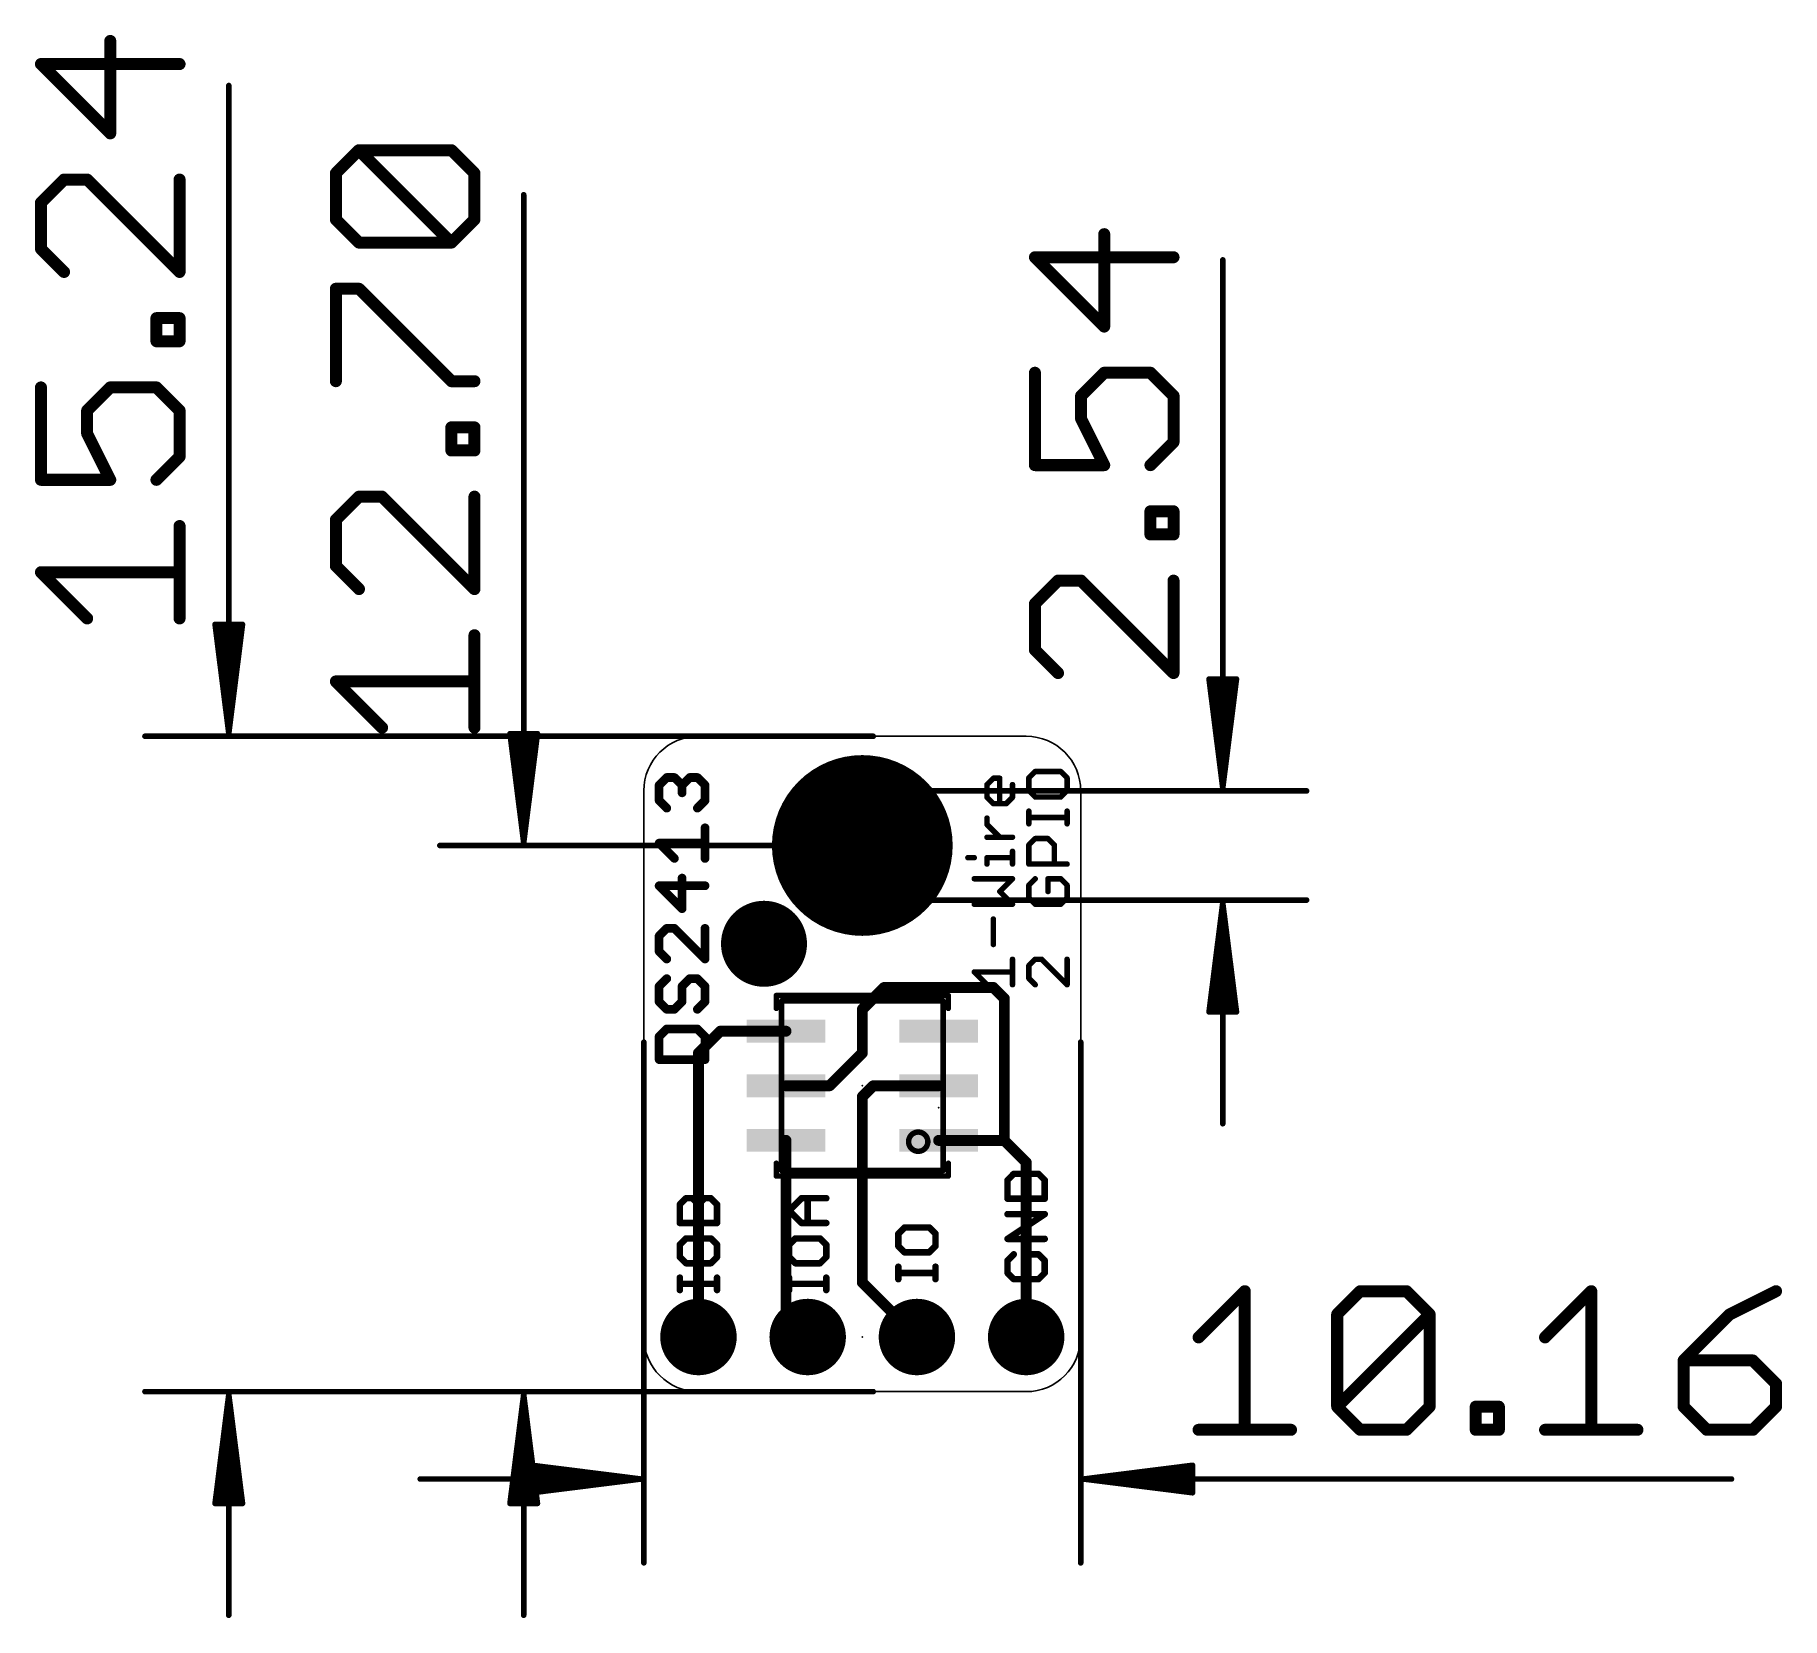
# Model space of a CAD drawing. Extents: x -14.2 to 26.5, y -5.3 to 31.5.
import ezdxf

# ---------------------------------------------------------------- set-up
doc = ezdxf.new("R2010")
doc.units = 0
for name, color, linetype in [('1', 12, 'CONTINUOUS'), ('17', 110, 'CONTINUOUS'), ('20', 53, 'CONTINUOUS'), ('21', 40, 'CONTINUOUS'), ('23', 53, 'CONTINUOUS'), ('24', 53, 'CONTINUOUS'), ('39', 12, 'CONTINUOUS'), ('40', 132, 'CONTINUOUS'), ('41', 12, 'CONTINUOUS'), ('42', 132, 'CONTINUOUS'), ('47', 253, 'CONTINUOUS'), ('51', 253, 'CONTINUOUS')]:
    doc.layers.add(name, color=color, linetype=linetype)

# ---------------------------------------------------------------- blocks, each defined once
blk = doc.blocks.new('RECT')
blk.add_solid([(-0.5, -0.5), (0.5, -0.5), (-0.5, 0.5), (0.5, 0.5)])
blk = doc.blocks.new('ROUNDP')
at = {"const_width": 0.5}
blk.add_lwpolyline([(0, -0.25, 1), (0, 0.25, 1), (0, -0.25)], format="xyb", dxfattribs=at)
blk = doc.blocks.new('PIE')
at = {"const_width": 0.5}
blk.add_lwpolyline([(0, -0.25, 1), (0, 0.25, 1), (0, -0.25)], format="xyb", dxfattribs=at)

msp = doc.modelspace()

# ---------------------------------------------------------------- linework, layer by layer
at = {"layer": '1', "const_width": 0.254}
for points in [[(5.08, 8.89), (5.588, 9.398)], [(5.588, 9.398), (8.128, 9.398)], [(8.128, 9.398), (8.382, 9.144)], [(5.08, 7.874), (5.08, 8.89)], [(8.382, 9.144), (8.382, 5.842)], [(1.778, 8.382), (1.27, 7.874)], [(3.305, 8.382), (1.778, 8.382)], [(1.27, 7.874), (1.27, 1.27)], [(4.318, 7.112), (5.08, 7.874)], [(3.305, 7.112), (4.318, 7.112)], [(5.334, 7.112), (5.08, 6.858)], [(5.08, 6.858), (5.08, 2.54)], [(6.855, 7.112), (5.334, 7.112)], [(3.305, 5.842), (3.305, 1.775)], [(6.855, 5.842), (8.382, 5.842)], [(8.382, 5.842), (8.89, 5.334)], [(8.89, 5.334), (8.89, 1.27)], [(5.08, 2.54), (6.35, 1.27)], [(3.305, 1.775), (3.81, 1.27)]]:
    msp.add_lwpolyline(points, dxfattribs=at)
at = {"layer": '1', "const_width": 0.127}
for points in [[(5.588, 9.4615, 1), (5.588, 9.3345)], [(5.6329, 9.3531, 1), (5.5431, 9.4429)], [(8.1729, 9.4429, 1), (8.0831, 9.3531)], [(8.128, 9.3345, 1), (8.128, 9.4615)], [(5.1435, 8.89, 1), (5.0165, 8.89)], [(5.0351, 8.9349, 1), (5.1249, 8.8451)], [(8.4455, 9.144, 1), (8.3185, 9.144)], [(8.3371, 9.0991, 1), (8.4269, 9.1889)], [(1.778, 8.4455, 1), (1.778, 8.3185)], [(1.8229, 8.3371, 1), (1.7331, 8.4269)], [(3.305, 8.3185, 1), (3.305, 8.4455)], [(1.3335, 7.874, 1), (1.2065, 7.874)], [(1.2251, 7.9189, 1), (1.3149, 7.8291)], [(5.0165, 7.874, 1), (5.1435, 7.874)], [(5.1249, 7.8291, 1), (5.0351, 7.9189)], [(3.305, 7.1755, 1), (3.305, 7.0485)], [(4.2731, 7.1569, 1), (4.3629, 7.0671)], [(4.318, 7.0485, 1), (4.318, 7.1755)], [(5.1435, 6.858, 1), (5.0165, 6.858)], [(5.0351, 6.9029, 1), (5.1249, 6.8131)], [(5.334, 7.1755, 1), (5.334, 7.0485)], [(5.3789, 7.0671, 1), (5.2891, 7.1569)], [(6.855, 7.0485, 1), (6.855, 7.1755)], [(3.3685, 5.842, 1), (3.2415, 5.842)], [(6.855, 5.9055, 1), (6.855, 5.7785)], [(8.4269, 5.8869, 1), (8.3371, 5.7971)], [(8.3185, 5.842, 1), (8.4455, 5.842)], [(8.382, 5.7785, 1), (8.382, 5.9055)], [(8.9535, 5.334, 1), (8.8265, 5.334)], [(8.8451, 5.2891, 1), (8.9349, 5.3789)], [(5.1249, 2.5849, 1), (5.0351, 2.4951)], [(5.0165, 2.54, 1), (5.1435, 2.54)], [(3.3499, 1.8199, 1), (3.2601, 1.7301)], [(3.2415, 1.775, 1), (3.3685, 1.775)], [(1.2065, 1.27, 1), (1.3335, 1.27)], [(3.7651, 1.2251, 1), (3.8549, 1.3149)], [(6.3051, 1.2251, 1), (6.3949, 1.3149)], [(8.8265, 1.27, 1), (8.9535, 1.27)]]:
    msp.add_lwpolyline(points, format="xyb", dxfattribs=at)
at = {"layer": '20'}
for p, q in [((8.89, 15.24), (1.27, 15.24)), ((0, 13.97), (0, 1.27)), ((10.16, 1.27), (10.16, 13.97)), ((1.27, 0), (8.89, 0))]:
    msp.add_line(p, q, dxfattribs=at)
for centre, start, end in [((1.27, 13.97), 90, 180), ((8.89, 13.97), 0, 90), ((1.27, 1.27), 180, 270), ((8.89, 1.27), 270, 0)]:
    msp.add_arc(centre, 1.27, start, end, dxfattribs=at)
at = {"layer": '21'}
for points, const_width in [([(5.08, 10.7, 1), (5.08, 14.7, 1), (5.08, 10.7)], 0.2032), ([(0.5326, 14.3312, 1), (0.5326, 14.2296)], 0.1016), ([(0.5686, 14.2445, 1), (0.4967, 14.3163)], 0.1016), ([(0.7465, 14.3163, 1), (0.6747, 14.2445)], 0.1016), ([(0.7106, 14.2296, 1), (0.7106, 14.3312)], 0.1016), ([(1.0665, 14.3312, 1), (1.0665, 14.2296)], 0.1016), ([(1.1024, 14.2445, 1), (1.0306, 14.3163)], 0.1016), ([(1.2804, 14.3163, 1), (1.2085, 14.2445)], 0.1016), ([(1.2445, 14.2296, 1), (1.2445, 14.3312)], 0.1016), ([(8.1276, 14.2963, 1), (8.1276, 14.2328)], 0.0635), ([(8.1501, 14.2421, 1), (8.1052, 14.287)], 0.0635), ([(8.3077, 14.2645, 1), (8.2442, 14.2645)], 0.0635), ([(8.2759, 14.2328, 1), (8.2759, 14.2963)], 0.0635), ([(8.9845, 14.2721, 1), (8.921, 14.2721)], 0.0635), ([(8.9303, 14.2946, 1), (8.9752, 14.2497)], 0.0635), ([(9.101, 14.4522, 1), (9.101, 14.3887)], 0.0635), ([(9.1235, 14.398, 1), (9.0786, 14.4429)], 0.0635), ([(9.7167, 14.4429, 1), (9.6718, 14.398)], 0.0635), ([(9.6942, 14.3887, 1), (9.6942, 14.4522)], 0.0635), ([(9.8743, 14.2721, 1), (9.8108, 14.2721)], 0.0635), ([(9.82, 14.2497, 1), (9.865, 14.2946)], 0.0635), ([(0.4055, 14.1024, 1), (0.3039, 14.1024)], 0.1016), ([(0.3188, 14.1384, 1), (0.3906, 14.0665)], 0.1016), ([(0.3906, 13.7825, 1), (0.3188, 13.7106)], 0.1016), ([(0.9393, 14.1024, 1), (0.8377, 14.1024)], 0.1016), ([(0.8526, 14.1384, 1), (0.9245, 14.0665)], 0.1016), ([(0.8377, 13.9245, 1), (0.9393, 13.9245)], 0.1016), ([(0.8526, 14.0665, 1), (0.9245, 14.1384)], 0.1016), ([(1.4732, 14.1024, 1), (1.3716, 14.1024)], 0.1016), ([(1.3865, 14.0665, 1), (1.4583, 14.1384)], 0.1016), ([(1.4583, 13.7106, 1), (1.3865, 13.7825)], 0.1016), ([(8.0111, 14.1162, 1), (7.9476, 14.1162)], 0.0635), ([(7.9476, 13.8196, 1), (8.0111, 13.8196)], 0.0635), ([(7.9569, 14.1387, 1), (8.0018, 14.0938)], 0.0635), ([(8.0018, 13.8421, 1), (7.9569, 13.7972)], 0.0635), ([(8.6043, 14.1162, 1), (8.5407, 14.1162)], 0.0635), ([(8.5407, 13.8196, 1), (8.6043, 13.8196)], 0.0635), ([(8.595, 13.7972, 1), (8.55, 13.8421)], 0.0635), ([(8.921, 13.9755, 1), (8.9845, 13.9755)], 0.0635), ([(8.9752, 13.998, 1), (8.9303, 13.9531)], 0.0635), ([(9.101, 13.859, 1), (9.101, 13.7955)], 0.0635), ([(9.0786, 13.8048, 1), (9.1235, 13.8497)], 0.0635), ([(9.6718, 13.8497, 1), (9.7167, 13.8048)], 0.0635), ([(9.6942, 13.7955, 1), (9.6942, 13.859)], 0.0635), ([(9.8108, 13.9755, 1), (9.8743, 13.9755)], 0.0635), ([(9.865, 13.9531, 1), (9.82, 13.998)], 0.0635), ([(0.3039, 13.7465, 1), (0.4055, 13.7465)], 0.1016), ([(0.4967, 13.5327, 1), (0.5686, 13.6045)], 0.1016), ([(1.2085, 13.6045, 1), (1.2804, 13.5327)], 0.1016), ([(1.3716, 13.7465, 1), (1.4732, 13.7465)], 0.1016), ([(8.1276, 13.7031, 1), (8.1276, 13.6396)], 0.0635), ([(8.1052, 13.6489, 1), (8.1501, 13.6938)], 0.0635), ([(8.2442, 13.6713, 1), (8.3077, 13.6713)], 0.0635), ([(8.4018, 13.6938, 1), (8.4467, 13.6489)], 0.0635), ([(8.4242, 13.6396, 1), (8.4242, 13.7031)], 0.0635), ([(8.9845, 13.5002, 1), (8.921, 13.5002)], 0.0635), ([(8.9527, 13.3836, 1), (8.9527, 13.3201)], 0.0635), ([(9.8743, 13.5002, 1), (9.8108, 13.5002)], 0.0635), ([(9.8425, 13.3201, 1), (9.8425, 13.3836)], 0.0635), ([(1.4732, 13.111, 1), (1.3716, 13.111)], 0.1016), ([(8.0111, 13.3366, 1), (7.9476, 13.3366)], 0.0635), ([(7.9476, 13.1883, 1), (8.0111, 13.1883)], 0.0635), ([(8.0018, 13.2108, 1), (7.9569, 13.1659)], 0.0635), ([(8.921, 13.2036, 1), (8.9845, 13.2036)], 0.0635), ([(9.8108, 13.2036, 1), (9.8743, 13.2036)], 0.0635), ([(0.3906, 12.791, 1), (0.3188, 12.7192)], 0.1016), ([(0.3547, 12.8059, 1), (0.3547, 12.7043)], 0.1016), ([(1.4224, 12.7043, 1), (1.4224, 12.8059)], 0.1016), ([(7.9793, 12.9235, 1), (7.9793, 12.86)], 0.0635), ([(8.2535, 12.8693, 1), (8.2984, 12.9142)], 0.0635), ([(8.6043, 12.5646, 1), (8.5407, 12.5646)], 0.0635), ([(8.5725, 12.86, 1), (8.5725, 12.9235)], 0.0635), ([(8.9845, 12.7129, 1), (8.921, 12.7129)], 0.0635), ([(8.9303, 12.7354, 1), (8.9752, 12.6905)], 0.0635), ([(9.101, 12.893, 1), (9.101, 12.8295)], 0.0635), ([(9.1235, 12.8388, 1), (9.0786, 12.8837)], 0.0635), ([(9.4201, 12.8837, 1), (9.3752, 12.8388)], 0.0635), ([(9.3976, 12.8295, 1), (9.3976, 12.893)], 0.0635), ([(9.5777, 12.7129, 1), (9.5142, 12.7129)], 0.0635), ([(9.5235, 12.6905, 1), (9.5684, 12.7354)], 0.0635), ([(0.6747, 12.3633, 1), (0.7465, 12.4351)], 0.1016), ([(1.3716, 12.3992, 1), (1.4732, 12.3992)], 0.1016), ([(7.5344, 12.4481, 1), (7.5344, 12.3846)], 0.0635), ([(7.6827, 12.3846, 1), (7.6827, 12.4481)], 0.0635), ([(7.9793, 12.4481, 1), (7.9793, 12.3846)], 0.0635), ([(8.0111, 12.4163, 1), (7.9476, 12.4163)], 0.0635), ([(7.9476, 12.2681, 1), (8.0111, 12.2681)], 0.0635), ([(8.5407, 12.2681, 1), (8.6043, 12.2681)], 0.0635), ([(8.5725, 12.3846, 1), (8.5725, 12.4481)], 0.0635), ([(8.9527, 12.2998, 1), (8.9527, 12.2363)], 0.0635), ([(8.921, 12.2681, 1), (8.9845, 12.2681)], 0.0635), ([(9.5142, 12.2681, 1), (9.5777, 12.2681)], 0.0635), ([(9.8425, 12.2363, 1), (9.8425, 12.2998)], 0.0635), ([(0.3906, 11.7996, 1), (0.3188, 11.7277)], 0.1016), ([(0.3547, 11.8144, 1), (0.3547, 11.7128)], 0.1016), ([(0.9393, 11.9416, 1), (0.8377, 11.9416)], 0.1016), ([(1.4224, 11.7128, 1), (1.4224, 11.8144)], 0.1016), ([(7.6827, 11.9575, 1), (7.6827, 11.894)], 0.0635), ([(8.595, 11.9033, 1), (8.55, 11.9482)], 0.0635), ([(8.5725, 11.894, 1), (8.5725, 11.9575)], 0.0635), ([(8.9845, 11.7774, 1), (8.921, 11.7774)], 0.0635), ([(8.9303, 11.7999, 1), (8.9752, 11.755)], 0.0635), ([(9.1235, 11.9033, 1), (9.0786, 11.9482)], 0.0635), ([(9.3976, 11.9575, 1), (9.3976, 11.894)], 0.0635), ([(9.4294, 11.9257, 1), (9.3659, 11.9257)], 0.0635), ([(9.7167, 11.9482, 1), (9.6718, 11.9033)], 0.0635), ([(9.6942, 11.894, 1), (9.6942, 11.9575)], 0.0635), ([(9.8743, 11.7774, 1), (9.8108, 11.7774)], 0.0635), ([(9.82, 11.755, 1), (9.865, 11.7999)], 0.0635), ([(7.6827, 11.3643, 1), (7.6827, 11.3008)], 0.0635), ([(8.2984, 11.6516, 1), (8.2535, 11.6067)], 0.0635), ([(8.2535, 11.6516, 1), (8.2984, 11.6067)], 0.0635), ([(8.55, 11.3101, 1), (8.595, 11.355)], 0.0635), ([(8.5725, 11.3008, 1), (8.5725, 11.3643)], 0.0635), ([(8.921, 11.4808, 1), (8.9845, 11.4808)], 0.0635), ([(8.9752, 11.5033, 1), (8.9303, 11.4584)], 0.0635), ([(9.101, 11.3643, 1), (9.101, 11.3008)], 0.0635), ([(9.0786, 11.3101, 1), (9.1235, 11.355)], 0.0635), ([(9.3659, 11.6291, 1), (9.4294, 11.6291)], 0.0635), ([(9.6718, 11.355, 1), (9.7167, 11.3101)], 0.0635), ([(9.6942, 11.3008, 1), (9.6942, 11.3643)], 0.0635), ([(9.8108, 11.4808, 1), (9.8743, 11.4808)], 0.0635), ([(9.865, 11.4584, 1), (9.82, 11.5033)], 0.0635), ([(0.8377, 11.2298, 1), (0.9393, 11.2298)], 0.1016), ([(0.8526, 11.1939, 1), (0.9245, 11.2657)], 0.1016), ([(8.1594, 10.9902, 1), (8.0959, 10.9902)], 0.0635), ([(0.4055, 10.5943, 1), (0.3039, 10.5943)], 0.1016), ([(0.3188, 10.6302, 1), (0.3906, 10.5583)], 0.1016), ([(0.5326, 10.823, 1), (0.5326, 10.7214)], 0.1016), ([(0.5686, 10.7363, 1), (0.4967, 10.8081)], 0.1016), ([(0.7465, 10.8081, 1), (0.6747, 10.7363)], 0.1016), ([(0.7106, 10.7214, 1), (0.7106, 10.823)], 0.1016), ([(1.4732, 10.7722, 1), (1.3716, 10.7722)], 0.1016), ([(0.3906, 10.2743, 1), (0.3188, 10.2024)], 0.1016), ([(0.3039, 10.2383, 1), (0.4055, 10.2383)], 0.1016), ([(8.0959, 10.397, 1), (8.1594, 10.397)], 0.0635), ([(0.4967, 10.0245, 1), (0.5686, 10.0963)], 0.1016), ([(1.3716, 10.0604, 1), (1.4732, 10.0604)], 0.1016), ([(1.3865, 10.0245, 1), (1.4583, 10.0963)], 0.1016), ([(7.6827, 9.7898, 1), (7.6827, 9.7263)], 0.0635), ([(7.7052, 9.7805, 1), (7.6603, 9.7356)], 0.0635), ([(8.6043, 10.0547, 1), (8.5407, 10.0547)], 0.0635), ([(8.5725, 9.7263, 1), (8.5725, 9.7898)], 0.0635), ([(8.9845, 9.9064, 1), (8.921, 9.9064)], 0.0635), ([(8.9303, 9.9288, 1), (8.9752, 9.8839)], 0.0635), ([(9.101, 10.0864, 1), (9.101, 10.0229)], 0.0635), ([(9.1235, 10.0322, 1), (9.0786, 10.0771)], 0.0635), ([(9.2718, 10.0771, 1), (9.2269, 10.0322)], 0.0635), ([(9.2493, 10.0229, 1), (9.2493, 10.0864)], 0.0635), ([(9.8743, 10.0547, 1), (9.8108, 10.0547)], 0.0635), ([(0.4055, 9.4249, 1), (0.3039, 9.4249)], 0.1016), ([(0.3188, 9.4608, 1), (0.3906, 9.3889)], 0.1016), ([(0.5686, 9.5669, 1), (0.4967, 9.6387)], 0.1016), ([(0.9393, 9.4249, 1), (0.8377, 9.4249)], 0.1016), ([(0.8526, 9.4608, 1), (0.9245, 9.3889)], 0.1016), ([(1.0665, 9.6536, 1), (1.0665, 9.552)], 0.1016), ([(1.1024, 9.5669, 1), (1.0306, 9.6387)], 0.1016), ([(1.2804, 9.6387, 1), (1.2085, 9.5669)], 0.1016), ([(1.2445, 9.552, 1), (1.2445, 9.6536)], 0.1016), ([(1.4732, 9.4249, 1), (1.3716, 9.4249)], 0.1016), ([(1.3865, 9.3889, 1), (1.4583, 9.4608)], 0.1016), ([(7.9569, 9.439, 1), (8.0018, 9.484)], 0.0635), ([(8.5407, 9.4615, 1), (8.6043, 9.4615)], 0.0635), ([(8.921, 9.6098, 1), (8.9845, 9.6098)], 0.0635), ([(8.9752, 9.6322, 1), (8.9303, 9.5873)], 0.0635), ([(9.0786, 9.439, 1), (9.1235, 9.484)], 0.0635), ([(9.8108, 9.4615, 1), (9.8743, 9.4615)], 0.0635), ([(9.82, 9.439, 1), (9.865, 9.484)], 0.0635), ([(0.3906, 9.1049, 1), (0.3188, 9.033)], 0.1016), ([(0.3039, 9.0689, 1), (0.4055, 9.0689)], 0.1016), ([(0.5326, 8.9418, 1), (0.5326, 8.8402)], 0.1016), ([(0.4967, 8.8551, 1), (0.5686, 8.9269)], 0.1016), ([(0.6747, 8.9269, 1), (0.7465, 8.8551)], 0.1016), ([(0.7106, 8.8402, 1), (0.7106, 8.9418)], 0.1016), ([(0.8377, 9.0689, 1), (0.9393, 9.0689)], 0.1016), ([(0.9245, 9.033, 1), (0.8526, 9.1049)], 0.1016), ([(1.2085, 8.9269, 1), (1.2804, 8.8551)], 0.1016), ([(1.3716, 9.0689, 1), (1.4732, 9.0689)], 0.1016), ([(1.4583, 9.033, 1), (1.3865, 9.1049)], 0.1016), ([(3.08, 9.2438, 1), (3.08, 9.1802)], 0.0635), ([(3.1118, 9.212, 1), (3.0482, 9.212)], 0.0635), ([(3.0482, 8.912, 1), (3.1118, 8.912)], 0.0635), ([(7.1117, 9.212, 1), (7.0483, 9.212)], 0.0635), ([(7.0483, 8.912, 1), (7.1117, 8.912)], 0.0635), ([(7.08, 9.1802, 1), (7.08, 9.2438)], 0.0635), ([(0.5326, 8.4842, 1), (0.5326, 8.3826)], 0.1016), ([(0.5686, 8.3975, 1), (0.4967, 8.4693)], 0.1016), ([(1.2804, 8.4693, 1), (1.2085, 8.3975)], 0.1016), ([(1.2445, 8.3826, 1), (1.2445, 8.4842)], 0.1016), ([(0.4055, 8.2555, 1), (0.3039, 8.2555)], 0.1016), ([(0.3188, 8.2914, 1), (0.3906, 8.2195)], 0.1016), ([(1.4732, 8.2555, 1), (1.3716, 8.2555)], 0.1016), ([(1.3865, 8.2195, 1), (1.4583, 8.2914)], 0.1016), ([(0.3547, 7.7724, 1), (0.3547, 7.6708)], 0.1016), ([(0.3039, 7.7216, 1), (0.4055, 7.7216)], 0.1016), ([(1.3716, 7.7216, 1), (1.4732, 7.7216)], 0.1016), ([(1.4224, 7.6708, 1), (1.4224, 7.7724)], 0.1016), ([(3.1118, 5.312, 1), (3.0482, 5.312)], 0.0635), ([(7.1117, 5.312, 1), (7.0483, 5.312)], 0.0635), ([(3.0482, 5.012, 1), (3.1118, 5.012)], 0.0635), ([(3.08, 5.0438, 1), (3.08, 4.9803)], 0.0635), ([(7.0483, 5.012, 1), (7.1117, 5.012)], 0.0635), ([(7.08, 4.9803, 1), (7.08, 5.0438)], 0.0635), ([(8.4956, 4.9194, 1), (8.4194, 4.9194)], 0.0762), ([(8.4305, 4.9463, 1), (8.4844, 4.8925)], 0.0762), ([(8.6015, 5.1016, 1), (8.6015, 5.0254)], 0.0762), ([(8.6285, 5.0365, 1), (8.5746, 5.0904)], 0.0762), ([(9.2047, 5.0904, 1), (9.1508, 5.0365)], 0.0762), ([(9.1777, 5.0254, 1), (9.1777, 5.1016)], 0.0762), ([(9.3599, 4.9194, 1), (9.2837, 4.9194)], 0.0762), ([(9.2949, 4.8925, 1), (9.3487, 4.9463)], 0.0762), ([(0.9815, 4.5357, 1), (0.9815, 4.4595)], 0.0762), ([(1.0085, 4.4707, 1), (0.9546, 4.5246)], 0.0762), ([(1.1525, 4.5246, 1), (1.0986, 4.4707)], 0.0762), ([(1.1256, 4.4595, 1), (1.1256, 4.5357)], 0.0762), ([(1.4137, 4.5357, 1), (1.4137, 4.4595)], 0.0762), ([(1.4406, 4.4707, 1), (1.3867, 4.5246)], 0.0762), ([(1.5847, 4.5246, 1), (1.5308, 4.4707)], 0.0762), ([(1.5577, 4.4595, 1), (1.5577, 4.5357)], 0.0762), ([(3.6656, 4.5357, 1), (3.6656, 4.4595)], 0.0762), ([(3.6925, 4.4707, 1), (3.6386, 4.5246)], 0.0762), ([(3.8477, 4.4976, 1), (3.7715, 4.4976)], 0.0762), ([(4.2418, 4.4595, 1), (4.2418, 4.5357)], 0.0762), ([(8.4575, 4.5253, 1), (8.4575, 4.4491)], 0.0762), ([(8.4194, 4.4872, 1), (8.4956, 4.4872)], 0.0762), ([(9.2837, 4.4872, 1), (9.3599, 4.4872)], 0.0762), ([(9.3218, 4.4491, 1), (9.3218, 4.5253)], 0.0762), ([(0.8105, 4.3805, 1), (0.8644, 4.3266)], 0.0762), ([(0.8756, 4.3536, 1), (0.7994, 4.3536)], 0.0762), ([(1.3077, 4.3536, 1), (1.2315, 4.3536)], 0.0762), ([(1.2427, 4.3805, 1), (1.2966, 4.3266)], 0.0762), ([(1.2427, 4.3266, 1), (1.2966, 4.3805)], 0.0762), ([(1.7399, 4.3536, 1), (1.6637, 4.3536)], 0.0762), ([(1.6749, 4.3266, 1), (1.7287, 4.3805)], 0.0762), ([(3.4044, 4.2365, 1), (3.3505, 4.1826)], 0.0762), ([(3.3505, 4.2365, 1), (3.4044, 4.1826)], 0.0762), ([(8.4575, 4.166, 1), (8.4575, 4.0898)], 0.0762), ([(9.3429, 4.0962, 1), (9.3007, 4.1596)], 0.0762), ([(9.3218, 4.0898, 1), (9.3218, 4.166)], 0.0762), ([(0.8375, 3.9595, 1), (0.8375, 3.8833)], 0.0762), ([(0.7994, 3.9214, 1), (0.8756, 3.9214)], 0.0762), ([(1.2315, 3.9214, 1), (1.3077, 3.9214)], 0.0762), ([(1.6637, 3.9214, 1), (1.7399, 3.9214)], 0.0762), ([(1.7018, 3.8833, 1), (1.7018, 3.9595)], 0.0762), ([(3.6656, 3.9595, 1), (3.6656, 3.8833)], 0.0762), ([(3.6386, 3.8945, 1), (3.6925, 3.9483)], 0.0762), ([(3.7715, 3.9214, 1), (3.8477, 3.9214)], 0.0762), ([(4.2418, 3.8833, 1), (4.2418, 3.9595)], 0.0762), ([(5.8905, 3.699, 1), (5.9444, 3.6451)], 0.0762), ([(5.9556, 3.672, 1), (5.8794, 3.672)], 0.0762), ([(6.0615, 3.8542, 1), (6.0615, 3.778)], 0.0762), ([(6.0885, 3.7892, 1), (6.0346, 3.843)], 0.0762), ([(6.6647, 3.843, 1), (6.6108, 3.7892)], 0.0762), ([(6.6377, 3.778, 1), (6.6377, 3.8542)], 0.0762), ([(6.8199, 3.672, 1), (6.7437, 3.672)], 0.0762), ([(6.7549, 3.6451, 1), (6.8087, 3.699)], 0.0762), ([(0.8105, 3.445, 1), (0.8644, 3.3911)], 0.0762), ([(0.8756, 3.418, 1), (0.7994, 3.418)], 0.0762), ([(0.9815, 3.6002, 1), (0.9815, 3.524)], 0.0762), ([(1.0085, 3.5352, 1), (0.9546, 3.589)], 0.0762), ([(1.5847, 3.589, 1), (1.5308, 3.5352)], 0.0762), ([(1.5577, 3.524, 1), (1.5577, 3.6002)], 0.0762), ([(1.7399, 3.418, 1), (1.6637, 3.418)], 0.0762), ([(1.6749, 3.3911, 1), (1.7287, 3.445)], 0.0762), ([(3.3505, 3.445, 1), (3.4044, 3.3911)], 0.0762), ([(3.4156, 3.418, 1), (3.3394, 3.418)], 0.0762), ([(3.5215, 3.6002, 1), (3.5215, 3.524)], 0.0762), ([(3.5485, 3.5352, 1), (3.4946, 3.589)], 0.0762), ([(4.1247, 3.589, 1), (4.0708, 3.5352)], 0.0762), ([(4.0977, 3.524, 1), (4.0977, 3.6002)], 0.0762), ([(4.2799, 3.418, 1), (4.2037, 3.418)], 0.0762), ([(4.2149, 3.3911, 1), (4.2687, 3.445)], 0.0762), ([(5.9444, 3.4109, 1), (5.8905, 3.357)], 0.0762), ([(5.8794, 3.3839, 1), (5.9556, 3.3839)], 0.0762), ([(6.0615, 3.278, 1), (6.0615, 3.2018)], 0.0762), ([(6.0346, 3.2129, 1), (6.0885, 3.2668)], 0.0762), ([(6.6108, 3.2668, 1), (6.6647, 3.2129)], 0.0762), ([(6.6377, 3.2018, 1), (6.6377, 3.278)], 0.0762), ([(6.7437, 3.3839, 1), (6.8199, 3.3839)], 0.0762), ([(6.8087, 3.357, 1), (6.7549, 3.4109)], 0.0762), ([(8.4363, 3.5834, 1), (8.4786, 3.52)], 0.0762), ([(8.4575, 3.5898, 1), (8.4575, 3.5136)], 0.0762), ([(8.6285, 3.1655, 1), (8.5746, 3.2194)], 0.0762), ([(8.8896, 3.2305, 1), (8.8896, 3.1543)], 0.0762), ([(8.9277, 3.1924, 1), (8.8515, 3.1924)], 0.0762), ([(9.2047, 3.2194, 1), (9.1508, 3.1655)], 0.0762), ([(9.1777, 3.1543, 1), (9.1777, 3.2305)], 0.0762), ([(9.3218, 3.5136, 1), (9.3218, 3.5898)], 0.0762), ([(0.8644, 3.1569, 1), (0.8105, 3.103)], 0.0762), ([(0.7994, 3.1299, 1), (0.8756, 3.1299)], 0.0762), ([(0.9815, 3.024, 1), (0.9815, 2.9478)], 0.0762), ([(0.9546, 2.9589, 1), (1.0085, 3.0128)], 0.0762), ([(1.5308, 3.0128, 1), (1.5847, 2.9589)], 0.0762), ([(1.5577, 2.9478, 1), (1.5577, 3.024)], 0.0762), ([(1.6637, 3.1299, 1), (1.7399, 3.1299)], 0.0762), ([(1.7287, 3.103, 1), (1.6749, 3.1569)], 0.0762), ([(3.4044, 3.1569, 1), (3.3505, 3.103)], 0.0762), ([(3.3394, 3.1299, 1), (3.4156, 3.1299)], 0.0762), ([(3.5215, 3.024, 1), (3.5215, 2.9478)], 0.0762), ([(3.4946, 2.9589, 1), (3.5485, 3.0128)], 0.0762), ([(4.0708, 3.0128, 1), (4.1247, 2.9589)], 0.0762), ([(4.0977, 2.9478, 1), (4.0977, 3.024)], 0.0762), ([(4.2037, 3.1299, 1), (4.2799, 3.1299)], 0.0762), ([(4.2687, 3.103, 1), (4.2149, 3.1569)], 0.0762), ([(5.9556, 2.9043, 1), (5.8794, 2.9043)], 0.0762), ([(6.8199, 2.9043, 1), (6.7437, 2.9043)], 0.0762), ([(8.4305, 3.0753, 1), (8.4844, 3.0214)], 0.0762), ([(8.4956, 3.0484, 1), (8.4194, 3.0484)], 0.0762), ([(8.8515, 2.9043, 1), (8.9277, 2.9043)], 0.0762), ([(9.3599, 3.0484, 1), (9.2837, 3.0484)], 0.0762), ([(9.2949, 3.0214, 1), (9.3487, 3.0753)], 0.0762), ([(0.8756, 2.6503, 1), (0.7994, 2.6503)], 0.0762), ([(0.8375, 2.5444, 1), (0.8375, 2.4682)], 0.0762), ([(1.7399, 2.6503, 1), (1.6637, 2.6503)], 0.0762), ([(1.7018, 2.4682, 1), (1.7018, 2.5444)], 0.0762), ([(3.4156, 2.6503, 1), (3.3394, 2.6503)], 0.0762), ([(3.3775, 2.5444, 1), (3.3775, 2.4682)], 0.0762), ([(4.2799, 2.6503, 1), (4.2037, 2.6503)], 0.0762), ([(4.2418, 2.4682, 1), (4.2418, 2.5444)], 0.0762), ([(5.9175, 2.7984, 1), (5.9175, 2.7222)], 0.0762), ([(5.8794, 2.6162, 1), (5.9556, 2.6162)], 0.0762), ([(6.7437, 2.6162, 1), (6.8199, 2.6162)], 0.0762), ([(6.7818, 2.7222, 1), (6.7818, 2.7984)], 0.0762), ([(8.4844, 2.7872, 1), (8.4305, 2.7333)], 0.0762), ([(8.4194, 2.7603, 1), (8.4956, 2.7603)], 0.0762), ([(8.6015, 2.6543, 1), (8.6015, 2.5781)], 0.0762), ([(8.5746, 2.5893, 1), (8.6285, 2.6431)], 0.0762), ([(9.1508, 2.6431, 1), (9.2047, 2.5893)], 0.0762), ([(9.1777, 2.5781, 1), (9.1777, 2.6543)], 0.0762), ([(9.2837, 2.7603, 1), (9.3599, 2.7603)], 0.0762), ([(9.3487, 2.7333, 1), (9.2949, 2.7872)], 0.0762), ([(0.7994, 2.3622, 1), (0.8756, 2.3622)], 0.0762), ([(1.6637, 2.3622, 1), (1.7399, 2.3622)], 0.0762), ([(3.3394, 2.3622, 1), (3.4156, 2.3622)], 0.0762), ([(4.2037, 2.3622, 1), (4.2799, 2.3622)], 0.0762)]:
    msp.add_lwpolyline(points, format="xyb", dxfattribs=dict(at, const_width=const_width))
for points, const_width in [([(0.3547, 14.1024), (0.5326, 14.2804)], 0.2032), ([(0.5326, 14.2804), (0.7106, 14.2804)], 0.2032), ([(0.7106, 14.2804), (0.8885, 14.1024)], 0.2032), ([(0.8885, 14.1024), (1.0665, 14.2804)], 0.2032), ([(1.0665, 14.2804), (1.2445, 14.2804)], 0.2032), ([(1.2445, 14.2804), (1.4224, 14.1024)], 0.2032), ([(7.9793, 14.1162), (8.1276, 14.2645)], 0.127), ([(8.1276, 14.2645), (8.2759, 14.2645)], 0.127), ([(8.2759, 14.2645), (8.2759, 13.6713)], 0.127), ([(9.101, 14.4204), (8.9527, 14.2721)], 0.127), ([(8.9527, 14.2721), (8.9527, 13.9755)], 0.127), ([(9.6942, 14.4204), (9.101, 14.4204)], 0.127), ([(9.8425, 14.2721), (9.6942, 14.4204)], 0.127), ([(9.8425, 13.9755), (9.8425, 14.2721)], 0.127), ([(0.3547, 13.7465), (0.3547, 14.1024)], 0.2032), ([(0.5326, 13.5686), (0.3547, 13.7465)], 0.2032), ([(0.8885, 14.1024), (0.8885, 13.9245)], 0.2032), ([(1.4224, 13.7465), (1.2445, 13.5686)], 0.2032), ([(1.4224, 14.1024), (1.4224, 13.7465)], 0.2032), ([(7.9793, 13.8196), (7.9793, 14.1162)], 0.127), ([(8.1276, 13.6713), (7.9793, 13.8196)], 0.127), ([(8.5725, 13.8196), (8.4242, 13.6713)], 0.127), ([(8.5725, 14.1162), (8.5725, 13.8196)], 0.127), ([(8.9527, 13.9755), (9.101, 13.8273)], 0.127), ([(9.101, 13.8273), (9.6942, 13.8273)], 0.127), ([(9.6942, 13.8273), (9.8425, 13.9755)], 0.127), ([(8.4242, 13.6713), (8.1276, 13.6713)], 0.127), ([(8.9527, 13.2036), (8.9527, 13.5002)], 0.127), ([(9.8425, 13.3519), (8.9527, 13.3519)], 0.127), ([(9.8425, 13.2036), (9.8425, 13.5002)], 0.127), ([(1.4224, 12.3992), (1.4224, 13.111)], 0.2032), ([(7.9793, 13.1883), (7.9793, 13.3366)], 0.127), ([(8.2759, 12.8917), (7.9793, 13.1883)], 0.127), ([(0.7106, 12.3992), (0.3547, 12.7551)], 0.2032), ([(0.3547, 12.7551), (1.4224, 12.7551)], 0.2032), ([(8.5725, 12.8917), (7.9793, 12.8917)], 0.127), ([(8.5725, 12.2681), (8.5725, 12.5646)], 0.127), ([(8.9527, 12.7129), (9.101, 12.8612)], 0.127), ([(8.9527, 12.2681), (8.9527, 12.7129)], 0.127), ([(9.101, 12.8612), (9.3976, 12.8612)], 0.127), ([(9.3976, 12.8612), (9.5459, 12.7129)], 0.127), ([(9.5459, 12.7129), (9.5459, 12.2681)], 0.127), ([(7.5344, 12.4163), (7.6827, 12.4163)], 0.127), ([(7.9793, 12.2681), (7.9793, 12.4163)], 0.127), ([(7.9793, 12.4163), (8.5725, 12.4163)], 0.127), ([(9.8425, 12.2681), (8.9527, 12.2681)], 0.127), ([(1.4224, 11.7636), (0.3547, 11.7636)], 0.2032), ([(0.3547, 11.7636), (0.8885, 11.2298)], 0.2032), ([(0.8885, 11.2298), (0.8885, 11.9416)], 0.2032), ([(8.5725, 11.9257), (7.6827, 11.9257)], 0.127), ([(8.2759, 11.6291), (8.5725, 11.9257)], 0.127), ([(9.101, 11.9257), (8.9527, 11.7774)], 0.127), ([(8.9527, 11.7774), (8.9527, 11.4808)], 0.127), ([(9.6942, 11.9257), (9.3976, 11.9257)], 0.127), ([(9.3976, 11.9257), (9.3976, 11.6291)], 0.127), ([(9.8425, 11.7774), (9.6942, 11.9257)], 0.127), ([(9.8425, 11.4808), (9.8425, 11.7774)], 0.127), ([(7.6827, 11.3325), (8.5725, 11.3325)], 0.127), ([(8.5725, 11.3325), (8.2759, 11.6291)], 0.127), ([(8.9527, 11.4808), (9.101, 11.3325)], 0.127), ([(9.101, 11.3325), (9.6942, 11.3325)], 0.127), ([(9.6942, 11.3325), (9.8425, 11.4808)], 0.127), ([(8.1276, 10.397), (8.1276, 10.9902)], 0.127), ([(0.5326, 10.7722), (0.3547, 10.5943)], 0.2032), ([(0.3547, 10.5943), (0.3547, 10.2383)], 0.2032), ([(0.7106, 10.7722), (0.5326, 10.7722)], 0.2032), ([(1.4224, 10.0604), (0.7106, 10.7722)], 0.2032), ([(1.4224, 10.7722), (1.4224, 10.0604)], 0.2032), ([(0.3547, 10.2383), (0.5326, 10.0604)], 0.2032), ([(7.9793, 9.4615), (7.6827, 9.7581)], 0.127), ([(7.6827, 9.7581), (8.5725, 9.7581)], 0.127), ([(8.5725, 9.4615), (8.5725, 10.0547)], 0.127), ([(9.101, 10.0547), (8.9527, 9.9064)], 0.127), ([(8.9527, 9.9064), (8.9527, 9.6098)], 0.127), ([(9.2493, 10.0547), (9.101, 10.0547)], 0.127), ([(9.8425, 9.4615), (9.2493, 10.0547)], 0.127), ([(9.8425, 10.0547), (9.8425, 9.4615)], 0.127), ([(0.5326, 9.6028), (0.3547, 9.4249)], 0.2032), ([(0.3547, 9.4249), (0.3547, 9.0689)], 0.2032), ([(0.8885, 9.4249), (1.0665, 9.6028)], 0.2032), ([(0.8885, 9.0689), (0.8885, 9.4249)], 0.2032), ([(1.0665, 9.6028), (1.2445, 9.6028)], 0.2032), ([(1.2445, 9.6028), (1.4224, 9.4249)], 0.2032), ([(1.4224, 9.4249), (1.4224, 9.0689)], 0.2032), ([(8.9527, 9.6098), (9.101, 9.4615)], 0.127), ([(0.3547, 9.0689), (0.5326, 8.891)], 0.2032), ([(0.5326, 8.891), (0.7106, 8.891)], 0.2032), ([(0.7106, 8.891), (0.8885, 9.0689)], 0.2032), ([(1.4224, 9.0689), (1.2445, 8.891)], 0.2032), ([(7.08, 9.212), (3.08, 9.212)], 0.127), ([(3.08, 9.212), (3.08, 8.912)], 0.127), ([(7.08, 8.912), (7.08, 9.212)], 0.127), ([(0.5326, 8.4334), (0.3547, 8.2555)], 0.2032), ([(1.2445, 8.4334), (0.5326, 8.4334)], 0.2032), ([(1.4224, 8.2555), (1.2445, 8.4334)], 0.2032), ([(0.3547, 8.2555), (0.3547, 7.7216)], 0.2032), ([(1.4224, 7.7216), (1.4224, 8.2555)], 0.2032), ([(0.3547, 7.7216), (1.4224, 7.7216)], 0.2032), ([(3.08, 5.012), (3.08, 5.312)], 0.127), ([(7.08, 5.312), (7.08, 5.012)], 0.127), ([(7.08, 5.012), (3.08, 5.012)], 0.127), ([(8.6015, 5.0635), (8.4575, 4.9194)], 0.1524), ([(8.4575, 4.9194), (8.4575, 4.4872)], 0.1524), ([(9.1777, 5.0635), (8.6015, 5.0635)], 0.1524), ([(9.3218, 4.9194), (9.1777, 5.0635)], 0.1524), ([(9.3218, 4.4872), (9.3218, 4.9194)], 0.1524), ([(0.8375, 4.3536), (0.9815, 4.4976)], 0.1524), ([(0.9815, 4.4976), (1.1256, 4.4976)], 0.1524), ([(1.1256, 4.4976), (1.2696, 4.3536)], 0.1524), ([(1.2696, 4.3536), (1.4137, 4.4976)], 0.1524), ([(1.4137, 4.4976), (1.5577, 4.4976)], 0.1524), ([(1.5577, 4.4976), (1.7018, 4.3536)], 0.1524), ([(3.3775, 4.2095), (3.6656, 4.4976)], 0.1524), ([(3.6656, 4.4976), (4.2418, 4.4976)], 0.1524), ([(3.8096, 3.9214), (3.8096, 4.4976)], 0.1524), ([(8.4575, 4.4872), (9.3218, 4.4872)], 0.1524), ([(0.8375, 3.9214), (0.8375, 4.3536)], 0.1524), ([(1.2696, 3.9214), (1.2696, 4.3536)], 0.1524), ([(1.7018, 4.3536), (1.7018, 3.9214)], 0.1524), ([(3.6656, 3.9214), (3.3775, 4.2095)], 0.1524), ([(8.4575, 3.5517), (9.3218, 4.1279)], 0.1524), ([(9.3218, 4.1279), (8.4575, 4.1279)], 0.1524), ([(1.7018, 3.9214), (0.8375, 3.9214)], 0.1524), ([(4.2418, 3.9214), (3.6656, 3.9214)], 0.1524), ([(6.0615, 3.8161), (5.9175, 3.672)], 0.1524), ([(5.9175, 3.672), (5.9175, 3.3839)], 0.1524), ([(6.6377, 3.8161), (6.0615, 3.8161)], 0.1524), ([(6.7818, 3.672), (6.6377, 3.8161)], 0.1524), ([(6.7818, 3.3839), (6.7818, 3.672)], 0.1524), ([(0.9815, 3.5621), (0.8375, 3.418)], 0.1524), ([(0.8375, 3.418), (0.8375, 3.1299)], 0.1524), ([(1.5577, 3.5621), (0.9815, 3.5621)], 0.1524), ([(1.7018, 3.418), (1.5577, 3.5621)], 0.1524), ([(1.7018, 3.1299), (1.7018, 3.418)], 0.1524), ([(3.5215, 3.5621), (3.3775, 3.418)], 0.1524), ([(3.3775, 3.418), (3.3775, 3.1299)], 0.1524), ([(4.0977, 3.5621), (3.5215, 3.5621)], 0.1524), ([(4.2418, 3.418), (4.0977, 3.5621)], 0.1524), ([(4.2418, 3.1299), (4.2418, 3.418)], 0.1524), ([(5.9175, 3.3839), (6.0615, 3.2399)], 0.1524), ([(6.0615, 3.2399), (6.6377, 3.2399)], 0.1524), ([(6.6377, 3.2399), (6.7818, 3.3839)], 0.1524), ([(9.3218, 3.5517), (8.4575, 3.5517)], 0.1524), ([(8.6015, 3.1924), (8.4575, 3.0484)], 0.1524), ([(9.1777, 3.1924), (8.8896, 3.1924)], 0.1524), ([(8.8896, 3.1924), (8.8896, 2.9043)], 0.1524), ([(9.3218, 3.0484), (9.1777, 3.1924)], 0.1524), ([(0.8375, 3.1299), (0.9815, 2.9859)], 0.1524), ([(0.9815, 2.9859), (1.5577, 2.9859)], 0.1524), ([(1.5577, 2.9859), (1.7018, 3.1299)], 0.1524), ([(3.3775, 3.1299), (3.5215, 2.9859)], 0.1524), ([(3.5215, 2.9859), (4.0977, 2.9859)], 0.1524), ([(4.0977, 2.9859), (4.2418, 3.1299)], 0.1524), ([(5.9175, 2.6162), (5.9175, 2.9043)], 0.1524), ([(6.7818, 2.6162), (6.7818, 2.9043)], 0.1524), ([(8.4575, 3.0484), (8.4575, 2.7603)], 0.1524), ([(9.3218, 2.7603), (9.3218, 3.0484)], 0.1524), ([(0.8375, 2.3622), (0.8375, 2.6503)], 0.1524), ([(1.7018, 2.5063), (0.8375, 2.5063)], 0.1524), ([(1.7018, 2.3622), (1.7018, 2.6503)], 0.1524), ([(3.3775, 2.3622), (3.3775, 2.6503)], 0.1524), ([(4.2418, 2.5063), (3.3775, 2.5063)], 0.1524), ([(4.2418, 2.3622), (4.2418, 2.6503)], 0.1524), ([(6.7818, 2.7603), (5.9175, 2.7603)], 0.1524), ([(8.4575, 2.7603), (8.6015, 2.6162)], 0.1524), ([(8.6015, 2.6162), (9.1777, 2.6162)], 0.1524), ([(9.1777, 2.6162), (9.3218, 2.7603)], 0.1524)]:
    msp.add_lwpolyline(points, dxfattribs=dict(at, const_width=const_width))
at = {"layer": '23'}
for p in [(5.08, 12.7), (2.794, 10.414), (5.08, 7.112), (5.08, 1.27)]:
    msp.add_point(p, dxfattribs=at)
at = {"layer": '24'}
msp.add_point((6.858, 6.604), dxfattribs=at)
at = {"layer": '39'}
for points, const_width in [([(5.08, 11.7, 1), (5.08, 13.7, 1), (5.08, 11.7)], 2.032), ([(2.794, 11.164, 0.4142), (2.044, 10.414)], 0.5), ([(3.544, 10.414, 0.4142), (2.794, 11.164)], 0.5), ([(2.794, 11.289, 1), (2.794, 11.039)], 0.25), ([(2.794, 11.039, 1), (2.794, 11.289)], 0.25), ([(2.044, 10.414, 0.4142), (2.794, 9.664)], 0.5), ([(2.169, 10.414, 1), (1.919, 10.414)], 0.25), ([(2.794, 9.664, 0.4142), (3.544, 10.414)], 0.5), ([(3.669, 10.414, 1), (3.419, 10.414)], 0.25), ([(1.919, 10.414, 1), (2.169, 10.414)], 0.25), ([(3.419, 10.414, 1), (3.669, 10.414)], 0.25), ([(2.794, 9.789, 1), (2.794, 9.539)], 0.25), ([(2.794, 9.539, 1), (2.794, 9.789)], 0.25)]:
    msp.add_lwpolyline(points, format="xyb", dxfattribs=dict(at, const_width=const_width))
at = {"layer": '40', "const_width": 2.032}
msp.add_lwpolyline([(5.08, 11.7, 1), (5.08, 13.7, 1), (5.08, 11.7)], format="xyb", dxfattribs=at)
at = {"layer": '41'}
for points, const_width in [([(5.08, 11.7, 1), (5.08, 13.7, 1), (5.08, 11.7)], 2.032), ([(2.794, 11.164, 0.4142), (2.044, 10.414)], 0.5), ([(3.544, 10.414, 0.4142), (2.794, 11.164)], 0.5), ([(2.794, 11.289, 1), (2.794, 11.039)], 0.25), ([(2.794, 11.039, 1), (2.794, 11.289)], 0.25), ([(2.044, 10.414, 0.4142), (2.794, 9.664)], 0.5), ([(2.169, 10.414, 1), (1.919, 10.414)], 0.25), ([(2.794, 9.664, 0.4142), (3.544, 10.414)], 0.5), ([(3.669, 10.414, 1), (3.419, 10.414)], 0.25), ([(1.919, 10.414, 1), (2.169, 10.414)], 0.25), ([(3.419, 10.414, 1), (3.669, 10.414)], 0.25), ([(2.794, 9.789, 1), (2.794, 9.539)], 0.25), ([(2.794, 9.539, 1), (2.794, 9.789)], 0.25)]:
    msp.add_lwpolyline(points, format="xyb", dxfattribs=dict(at, const_width=const_width))
at = {"layer": '42', "const_width": 2.032}
msp.add_lwpolyline([(5.08, 11.7, 1), (5.08, 13.7, 1), (5.08, 11.7)], format="xyb", dxfattribs=at)
at = {"layer": '47'}
for points, const_width in [([(-12.4084, 29.2593), (-12.4084, 31.4082)], 0.2794), ([(-10.7967, 30.871), (-14.0201, 30.871)], 0.2794), ([(-14.0201, 30.871), (-12.4084, 29.2593)], 0.2794), ([(-9.652, 15.305), (-9.652, 30.3719)], 0.13), ([(-7.1621, 28.331), (-6.6248, 28.8682)], 0.2794), ([(-6.6248, 28.8682), (-4.4759, 28.8682)], 0.2794), ([(-4.4759, 26.7193), (-6.6248, 28.8682)], 0.2794), ([(-4.4759, 28.8682), (-3.9387, 28.331)], 0.2794), ([(-7.1621, 27.2566), (-7.1621, 28.331)], 0.2794), ([(-3.9387, 28.331), (-3.9387, 27.2566)], 0.2794), ([(-13.4828, 28.1855), (-14.0201, 27.6483)], 0.2794), ([(-12.9456, 28.1855), (-13.4828, 28.1855)], 0.2794), ([(-10.7967, 26.0366), (-12.9456, 28.1855)], 0.2794), ([(-10.7967, 28.1855), (-10.7967, 26.0366)], 0.2794), ([(-14.0201, 27.6483), (-14.0201, 26.5738)], 0.2794), ([(-2.794, 12.765), (-2.794, 27.8319)], 0.13), ([(-6.6248, 26.7193), (-7.1621, 27.2566)], 0.2794), ([(-3.9387, 27.2566), (-4.4759, 26.7193)], 0.2794), ([(-4.4759, 26.7193), (-6.6248, 26.7193)], 0.2794), ([(10.7056, 24.7666), (10.7056, 26.9155)], 0.2794), ([(-14.0201, 26.5738), (-13.4828, 26.0366)], 0.2794), ([(12.3173, 26.3783), (9.0939, 26.3783)], 0.2794), ([(9.0939, 26.3783), (10.7056, 24.7666)], 0.2794), ([(13.462, 14.035), (13.462, 26.3171)], 0.13), ([(-7.1621, 23.4966), (-7.1621, 25.6455)], 0.2794), ([(-7.1621, 25.6455), (-6.6248, 25.6455)], 0.2794), ([(-6.6248, 25.6455), (-4.4759, 23.4966)], 0.2794), ([(-11.3339, 24.4252), (-11.3339, 24.9624)], 0.2794), ([(-11.3339, 24.9624), (-10.7967, 24.9624)], 0.2794), ([(-10.7967, 24.9624), (-10.7967, 24.4252)], 0.2794), ([(-10.7967, 24.4252), (-11.3339, 24.4252)], 0.2794), ([(-4.4759, 23.4966), (-3.9387, 23.4966)], 0.2794), ([(9.0939, 23.6927), (9.0939, 21.5438)], 0.2794), ([(10.1684, 23.1555), (10.7056, 23.6927)], 0.2794), ([(10.7056, 23.6927), (11.7801, 23.6927)], 0.2794), ([(11.7801, 23.6927), (12.3173, 23.1555)], 0.2794), ([(-14.0201, 23.3514), (-14.0201, 21.2025)], 0.2794), ([(-12.9456, 22.8141), (-12.4084, 23.3514)], 0.2794), ([(-12.4084, 23.3514), (-11.3339, 23.3514)], 0.2794), ([(-11.3339, 23.3514), (-10.7967, 22.8141)], 0.2794), ([(10.1684, 22.6183), (10.1684, 23.1555)], 0.2794), ([(12.3173, 23.1555), (12.3173, 22.0811)], 0.2794), ([(-12.9456, 22.2769), (-12.9456, 22.8141)], 0.2794), ([(-10.7967, 22.8141), (-10.7967, 21.7397)], 0.2794), ([(10.7056, 21.5438), (10.1684, 22.6183)], 0.2794), ([(-12.4084, 21.2025), (-12.9456, 22.2769)], 0.2794), ([(-4.4759, 21.8852), (-4.4759, 22.4224)], 0.2794), ([(-4.4759, 22.4224), (-3.9387, 22.4224)], 0.2794), ([(-3.9387, 22.4224), (-3.9387, 21.8852)], 0.2794), ([(-3.9387, 21.8852), (-4.4759, 21.8852)], 0.2794), ([(12.3173, 22.0811), (11.7801, 21.5438)], 0.2794), ([(-10.7967, 21.7397), (-11.3339, 21.2025)], 0.2794), ([(9.0939, 21.5438), (10.7056, 21.5438)], 0.2794), ([(-14.0201, 21.2025), (-12.4084, 21.2025)], 0.2794), ([(-6.6248, 20.8114), (-7.1621, 20.2741)], 0.2794), ([(-6.0876, 20.8114), (-6.6248, 20.8114)], 0.2794), ([(-3.9387, 18.6625), (-6.0876, 20.8114)], 0.2794), ([(-3.9387, 20.8114), (-3.9387, 18.6625)], 0.2794), ([(-7.1621, 20.2741), (-7.1621, 19.1997)], 0.2794), ([(11.7801, 19.9325), (11.7801, 20.4697)], 0.2794), ([(11.7801, 20.4697), (12.3173, 20.4697)], 0.2794), ([(12.3173, 20.4697), (12.3173, 19.9325)], 0.2794), ([(-10.7967, 17.9797), (-10.7967, 20.1286)], 0.2794), ([(12.3173, 19.9325), (11.7801, 19.9325)], 0.2794), ([(-12.9456, 17.9797), (-14.0201, 19.0541)], 0.2794), ([(-14.0201, 19.0541), (-10.7967, 19.0541)], 0.2794), ([(-7.1621, 19.1997), (-6.6248, 18.6625)], 0.2794), ([(9.6312, 18.8586), (9.0939, 18.3214)], 0.2794), ([(10.1684, 18.8586), (9.6312, 18.8586)], 0.2794), ([(12.3173, 16.7097), (10.1684, 18.8586)], 0.2794), ([(12.3173, 18.8586), (12.3173, 16.7097)], 0.2794), ([(9.0939, 18.3214), (9.0939, 17.2469)], 0.2794), ([(-9.652, 15.305), (-9.9712, 17.84)], 0.13), ([(-9.9712, 17.84), (-9.3328, 17.84)], 0.13), ([(-9.652, 15.305), (-9.912, 17.84)], 0.13), ([(-9.652, 15.305), (-9.782, 17.84)], 0.13), ([(-9.3328, 17.84), (-9.652, 15.305)], 0.13), ([(-9.522, 17.84), (-9.652, 15.305)], 0.13), ([(-9.392, 17.84), (-9.652, 15.305)], 0.13), ([(-3.9387, 15.4397), (-3.9387, 17.5886)], 0.2794), ([(9.0939, 17.2469), (9.6312, 16.7097)], 0.2794), ([(-6.0876, 15.4397), (-7.1621, 16.5142)], 0.2794), ([(-7.1621, 16.5142), (-3.9387, 16.5142)], 0.2794), ([(13.462, 14.035), (13.1428, 16.57)], 0.13), ([(13.1428, 16.57), (13.7812, 16.57)], 0.13), ([(13.462, 14.035), (13.202, 16.57)], 0.13), ([(13.462, 14.035), (13.332, 16.57)], 0.13), ([(13.7812, 16.57), (13.462, 14.035)], 0.13), ([(13.592, 16.57), (13.462, 14.035)], 0.13), ([(13.722, 16.57), (13.462, 14.035)], 0.13), ([(5.334, 15.24), (-11.602, 15.24)], 0.13), ([(-2.794, 12.765), (-3.1132, 15.3)], 0.13), ([(-3.1132, 15.3), (-2.4748, 15.3)], 0.13), ([(-2.794, 12.765), (-3.054, 15.3)], 0.13), ([(-2.794, 12.765), (-2.924, 15.3)], 0.13), ([(-2.4748, 15.3), (-2.794, 12.765)], 0.13), ([(-2.664, 15.3), (-2.794, 12.765)], 0.13), ([(-2.534, 15.3), (-2.794, 12.765)], 0.13), ([(5.08, 13.97), (15.412, 13.97)], 0.13), ([(5.08, 12.7), (-4.744, 12.7)], 0.13), ([(5.08, 11.43), (15.412, 11.43)], 0.13), ([(13.462, 11.365), (13.1428, 8.83)], 0.13), ([(13.462, 11.365), (13.202, 8.83)], 0.13), ([(13.462, 11.365), (13.332, 8.83)], 0.13), ([(13.462, 11.365), (13.462, 6.23)], 0.13), ([(13.7812, 8.83), (13.462, 11.365)], 0.13), ([(13.592, 8.83), (13.462, 11.365)], 0.13), ([(13.722, 8.83), (13.462, 11.365)], 0.13), ([(13.1428, 8.83), (13.7812, 8.83)], 0.13), ([(0, 8.128), (0, -3.982)], 0.13), ([(10.16, 8.128), (10.16, -3.982)], 0.13), ([(12.8997, 1.2616), (13.9741, 2.3361)], 0.2794), ([(13.9741, 2.3361), (13.9741, -0.8873)], 0.2794), ([(16.1225, 1.7988), (16.6597, 2.3361)], 0.2794), ([(16.6597, 2.3361), (17.7341, 2.3361)], 0.2794), ([(17.7341, 2.3361), (18.2714, 1.7988)], 0.2794), ([(20.9566, 1.2616), (22.031, 2.3361)], 0.2794), ([(22.031, 2.3361), (22.031, -0.8873)], 0.2794), ([(26.3282, 2.3361), (25.2538, 1.7988)], 0.2794), ([(16.1225, -0.3501), (16.1225, 1.7988)], 0.2794), ([(16.1225, -0.3501), (18.2714, 1.7988)], 0.2794), ([(18.2714, 1.7988), (18.2714, -0.3501)], 0.2794), ([(25.2538, 1.7988), (24.1793, 0.7244)], 0.2794), ([(24.1793, 0.7244), (24.1793, -0.3501)], 0.2794), ([(25.791, 0.7244), (24.1793, 0.7244)], 0.2794), ([(26.3282, 0.1872), (25.791, 0.7244)], 0.2794), ([(5.334, 0), (-11.602, 0)], 0.13), ([(-9.652, -0.065), (-9.9712, -2.6)], 0.13), ([(-9.652, -0.065), (-9.912, -2.6)], 0.13), ([(-9.652, -0.065), (-9.782, -2.6)], 0.13), ([(-9.652, -0.065), (-9.652, -5.2)], 0.13), ([(-9.3328, -2.6), (-9.652, -0.065)], 0.13), ([(-9.522, -2.6), (-9.652, -0.065)], 0.13), ([(-9.392, -2.6), (-9.652, -0.065)], 0.13), ([(5.08, 0), (-4.744, 0)], 0.13), ([(-2.794, -0.065), (-3.1132, -2.6)], 0.13), ([(-2.794, -0.065), (-3.054, -2.6)], 0.13), ([(-2.794, -0.065), (-2.924, -2.6)], 0.13), ([(-2.794, -0.065), (-2.794, -5.2)], 0.13), ([(-2.4748, -2.6), (-2.794, -0.065)], 0.13), ([(-2.664, -2.6), (-2.794, -0.065)], 0.13), ([(-2.534, -2.6), (-2.794, -0.065)], 0.13), ([(26.3282, -0.3501), (26.3282, 0.1872)], 0.2794), ([(16.6597, -0.8873), (16.1225, -0.3501)], 0.2794), ([(18.2714, -0.3501), (17.7341, -0.8873)], 0.2794), ([(19.3452, -0.8873), (19.3452, -0.3501)], 0.2794), ([(19.3452, -0.3501), (19.8824, -0.3501)], 0.2794), ([(19.8824, -0.3501), (19.8824, -0.8873)], 0.2794), ([(24.1793, -0.3501), (24.7166, -0.8873)], 0.2794), ([(25.791, -0.8873), (26.3282, -0.3501)], 0.2794), ([(12.8997, -0.8873), (15.0486, -0.8873)], 0.2794), ([(17.7341, -0.8873), (16.6597, -0.8873)], 0.2794), ([(19.8824, -0.8873), (19.3452, -0.8873)], 0.2794), ([(20.9566, -0.8873), (23.1055, -0.8873)], 0.2794), ([(24.7166, -0.8873), (25.791, -0.8873)], 0.2794), ([(-0.065, -2.032), (-5.2, -2.032)], 0.13), ([(-0.065, -2.032), (-2.6, -1.7128)], 0.13), ([(-2.6, -1.7128), (-2.6, -2.3512)], 0.13), ([(-0.065, -2.032), (-2.6, -1.772)], 0.13), ([(-0.065, -2.032), (-2.6, -1.902)], 0.13), ([(-2.6, -2.3512), (-0.065, -2.032)], 0.13), ([(-2.6, -2.162), (-0.065, -2.032)], 0.13), ([(-2.6, -2.292), (-0.065, -2.032)], 0.13), ([(10.225, -2.032), (12.76, -1.7128)], 0.13), ([(10.225, -2.032), (12.76, -1.772)], 0.13), ([(10.225, -2.032), (12.76, -1.902)], 0.13), ([(10.225, -2.032), (25.2919, -2.032)], 0.13), ([(12.76, -2.3512), (10.225, -2.032)], 0.13), ([(12.76, -2.162), (10.225, -2.032)], 0.13), ([(12.76, -2.292), (10.225, -2.032)], 0.13), ([(12.76, -1.7128), (12.76, -2.3512)], 0.13), ([(-9.9712, -2.6), (-9.3328, -2.6)], 0.13), ([(-3.1132, -2.6), (-2.4748, -2.6)], 0.13)]:
    msp.add_lwpolyline(points, dxfattribs=dict(at, const_width=const_width))
for points, const_width in [([(-12.3385, 31.4082, 1), (-12.4782, 31.4082)], 0.1397), ([(-14.0201, 30.9409, 1), (-14.0201, 30.8012)], 0.1397), ([(-13.9707, 30.9204, 1), (-14.0694, 30.8216)], 0.1397), ([(-10.7967, 30.8012, 1), (-10.7967, 30.9409)], 0.1397), ([(-9.6195, 30.3719, 1), (-9.6845, 30.3719)], 0.065), ([(-12.4782, 29.2593, 1), (-12.3385, 29.2593)], 0.1397), ([(-12.4578, 29.2099, 1), (-12.359, 29.3087)], 0.1397), ([(-6.6248, 28.9381, 1), (-6.6248, 28.7984)], 0.1397), ([(-6.5754, 28.9176, 1), (-6.6742, 28.8188)], 0.1397), ([(-6.5754, 28.8188, 1), (-6.6742, 28.9176)], 0.1397), ([(-4.4265, 28.9176, 1), (-4.5253, 28.8188)], 0.1397), ([(-4.4759, 28.7984, 1), (-4.4759, 28.9381)], 0.1397), ([(-7.0922, 28.331, 1), (-7.2319, 28.331)], 0.1397), ([(-7.2114, 28.3804, 1), (-7.1127, 28.2816)], 0.1397), ([(-3.8689, 28.331, 1), (-4.0086, 28.331)], 0.1397), ([(-3.9881, 28.2816, 1), (-3.8893, 28.3804)], 0.1397), ([(-13.4828, 28.2553, 1), (-13.4828, 28.1156)], 0.1397), ([(-13.4334, 28.1361, 1), (-13.5322, 28.2349)], 0.1397), ([(-12.8962, 28.2349, 1), (-12.995, 28.1361)], 0.1397), ([(-12.9456, 28.1156, 1), (-12.9456, 28.2553)], 0.1397), ([(-10.7269, 28.1855, 1), (-10.8666, 28.1855)], 0.1397), ([(-13.9502, 27.6483, 1), (-14.0899, 27.6483)], 0.1397), ([(-14.0694, 27.6976, 1), (-13.9707, 27.5989)], 0.1397), ([(-2.7615, 27.8319, 1), (-2.8265, 27.8319)], 0.065), ([(-7.2319, 27.2566, 1), (-7.0922, 27.2566)], 0.1397), ([(-7.1127, 27.306, 1), (-7.2114, 27.2072)], 0.1397), ([(-4.0086, 27.2566, 1), (-3.8689, 27.2566)], 0.1397), ([(-3.8893, 27.2072, 1), (-3.9881, 27.306)], 0.1397), ([(-6.6248, 26.7892, 1), (-6.6248, 26.6495)], 0.1397), ([(-6.6742, 26.6699, 1), (-6.5754, 26.7687)], 0.1397), ([(-4.5253, 26.7687, 1), (-4.4265, 26.6699)], 0.1397), ([(-4.5253, 26.6699, 1), (-4.4265, 26.7687)], 0.1397), ([(-4.4759, 26.6495, 1), (-4.4759, 26.7892)], 0.1397), ([(10.7755, 26.9155, 1), (10.6358, 26.9155)], 0.1397), ([(-14.0899, 26.5738, 1), (-13.9502, 26.5738)], 0.1397), ([(-13.9707, 26.6232, 1), (-14.0694, 26.5244)], 0.1397), ([(9.0939, 26.4481, 1), (9.0939, 26.3084)], 0.1397), ([(9.1433, 26.4276, 1), (9.0446, 26.3289)], 0.1397), ([(12.3173, 26.3084, 1), (12.3173, 26.4481)], 0.1397), ([(-13.5322, 25.9872, 1), (-13.4334, 26.086)], 0.1397), ([(-10.8666, 26.0366, 1), (-10.7269, 26.0366)], 0.1397), ([(-10.8461, 25.9872, 1), (-10.7473, 26.086)], 0.1397), ([(13.4945, 26.3171, 1), (13.4295, 26.3171)], 0.065), ([(-7.0922, 25.6455, 1), (-7.2319, 25.6455)], 0.1397), ([(-7.1621, 25.7153, 1), (-7.1621, 25.5756)], 0.1397), ([(-6.5754, 25.6949, 1), (-6.6742, 25.5961)], 0.1397), ([(-6.6248, 25.5756, 1), (-6.6248, 25.7153)], 0.1397), ([(-11.2641, 24.9624, 1), (-11.4038, 24.9624)], 0.1397), ([(-11.3339, 25.0323, 1), (-11.3339, 24.8926)], 0.1397), ([(-10.7269, 24.9624, 1), (-10.8666, 24.9624)], 0.1397), ([(-10.7967, 24.8926, 1), (-10.7967, 25.0323)], 0.1397), ([(10.6358, 24.7666, 1), (10.7755, 24.7666)], 0.1397), ([(10.6562, 24.7172, 1), (10.755, 24.816)], 0.1397), ([(-11.4038, 24.4252, 1), (-11.2641, 24.4252)], 0.1397), ([(-11.3339, 24.4951, 1), (-11.3339, 24.3554)], 0.1397), ([(-10.8666, 24.4252, 1), (-10.7269, 24.4252)], 0.1397), ([(-10.7967, 24.3554, 1), (-10.7967, 24.4951)], 0.1397), ([(-7.2319, 23.4966, 1), (-7.0922, 23.4966)], 0.1397), ([(-4.4759, 23.5664, 1), (-4.4759, 23.4267)], 0.1397), ([(-4.5253, 23.4472, 1), (-4.4265, 23.546)], 0.1397), ([(-3.9387, 23.4267, 1), (-3.9387, 23.5664)], 0.1397), ([(9.1638, 23.6927, 1), (9.0241, 23.6927)], 0.1397), ([(10.7056, 23.7626, 1), (10.7056, 23.6229)], 0.1397), ([(10.755, 23.6433, 1), (10.6562, 23.7421)], 0.1397), ([(11.8295, 23.7421, 1), (11.7307, 23.6433)], 0.1397), ([(11.7801, 23.6229, 1), (11.7801, 23.7626)], 0.1397), ([(-13.9502, 23.3514, 1), (-14.0899, 23.3514)], 0.1397), ([(-12.4084, 23.4212, 1), (-12.4084, 23.2815)], 0.1397), ([(-12.359, 23.302, 1), (-12.4578, 23.4007)], 0.1397), ([(-11.2845, 23.4007, 1), (-11.3833, 23.302)], 0.1397), ([(-11.3339, 23.2815, 1), (-11.3339, 23.4212)], 0.1397), ([(10.2382, 23.1555, 1), (10.0985, 23.1555)], 0.1397), ([(10.119, 23.2049, 1), (10.2178, 23.1061)], 0.1397), ([(12.3872, 23.1555, 1), (12.2475, 23.1555)], 0.1397), ([(12.2679, 23.1061, 1), (12.3667, 23.2049)], 0.1397), ([(-12.8758, 22.8141, 1), (-13.0155, 22.8141)], 0.1397), ([(-12.995, 22.8635, 1), (-12.8962, 22.7647)], 0.1397), ([(-10.7269, 22.8141, 1), (-10.8666, 22.8141)], 0.1397), ([(-10.8461, 22.7647, 1), (-10.7473, 22.8635)], 0.1397), ([(10.2309, 22.6495, 1), (10.1059, 22.587)], 0.1397), ([(-13.0155, 22.2769, 1), (-12.8758, 22.2769)], 0.1397), ([(-12.8831, 22.3081, 1), (-13.0081, 22.2457)], 0.1397), ([(-4.4061, 22.4224, 1), (-4.5458, 22.4224)], 0.1397), ([(-4.4759, 22.4923, 1), (-4.4759, 22.3526)], 0.1397), ([(-3.8689, 22.4224, 1), (-4.0086, 22.4224)], 0.1397), ([(-3.9387, 22.3526, 1), (-3.9387, 22.4923)], 0.1397), ([(10.0985, 22.6183, 1), (10.2382, 22.6183)], 0.1397), ([(-4.4759, 21.9551, 1), (-4.4759, 21.8154)], 0.1397), ([(-4.5458, 21.8852, 1), (-4.4061, 21.8852)], 0.1397), ([(-4.0086, 21.8852, 1), (-3.8689, 21.8852)], 0.1397), ([(-3.9387, 21.8154, 1), (-3.9387, 21.9551)], 0.1397), ([(12.2475, 22.0811, 1), (12.3872, 22.0811)], 0.1397), ([(12.3667, 22.0317, 1), (12.2679, 22.1304)], 0.1397), ([(-10.8666, 21.7397, 1), (-10.7269, 21.7397)], 0.1397), ([(-10.7473, 21.6903, 1), (-10.8461, 21.7891)], 0.1397), ([(9.0939, 21.6137, 1), (9.0939, 21.474)], 0.1397), ([(9.0241, 21.5438, 1), (9.1638, 21.5438)], 0.1397), ([(10.6431, 21.5126, 1), (10.7681, 21.5751)], 0.1397), ([(10.7056, 21.474, 1), (10.7056, 21.6137)], 0.1397), ([(11.7307, 21.5932, 1), (11.8295, 21.4944)], 0.1397), ([(-14.0201, 21.2723, 1), (-14.0201, 21.1326)], 0.1397), ([(-14.0899, 21.2025, 1), (-13.9502, 21.2025)], 0.1397), ([(-12.4709, 21.1712, 1), (-12.3459, 21.2337)], 0.1397), ([(-12.4084, 21.1326, 1), (-12.4084, 21.2723)], 0.1397), ([(-11.3833, 21.2518, 1), (-11.2845, 21.1531)], 0.1397), ([(-6.6248, 20.8812, 1), (-6.6248, 20.7415)], 0.1397), ([(-6.5754, 20.762, 1), (-6.6742, 20.8607)], 0.1397), ([(-6.0382, 20.8607, 1), (-6.137, 20.762)], 0.1397), ([(-6.0876, 20.7415, 1), (-6.0876, 20.8812)], 0.1397), ([(-3.8689, 20.8114, 1), (-4.0086, 20.8114)], 0.1397), ([(-7.0922, 20.2741, 1), (-7.2319, 20.2741)], 0.1397), ([(-7.2114, 20.3235, 1), (-7.1127, 20.2247)], 0.1397), ([(11.8499, 20.4697, 1), (11.7102, 20.4697)], 0.1397), ([(11.7801, 20.5395, 1), (11.7801, 20.3998)], 0.1397), ([(12.3872, 20.4697, 1), (12.2475, 20.4697)], 0.1397), ([(12.3173, 20.3998, 1), (12.3173, 20.5395)], 0.1397), ([(-10.7269, 20.1286, 1), (-10.8666, 20.1286)], 0.1397), ([(11.7102, 19.9325, 1), (11.8499, 19.9325)], 0.1397), ([(11.7801, 20.0023, 1), (11.7801, 19.8626)], 0.1397), ([(12.2475, 19.9325, 1), (12.3872, 19.9325)], 0.1397), ([(12.3173, 19.8626, 1), (12.3173, 20.0023)], 0.1397), ([(-14.0201, 19.124, 1), (-14.0201, 18.9843)], 0.1397), ([(-13.9707, 19.1035, 1), (-14.0694, 19.0048)], 0.1397), ([(-10.7967, 18.9843, 1), (-10.7967, 19.124)], 0.1397), ([(-7.2319, 19.1997, 1), (-7.0922, 19.1997)], 0.1397), ([(-7.1127, 19.2491, 1), (-7.2114, 19.1503)], 0.1397), ([(-6.6742, 18.6131, 1), (-6.5754, 18.7118)], 0.1397), ([(-4.0086, 18.6625, 1), (-3.8689, 18.6625)], 0.1397), ([(-3.9881, 18.6131, 1), (-3.8893, 18.7118)], 0.1397), ([(9.6312, 18.9285, 1), (9.6312, 18.7888)], 0.1397), ([(9.6806, 18.8092, 1), (9.5818, 18.908)], 0.1397), ([(10.2178, 18.908, 1), (10.119, 18.8092)], 0.1397), ([(10.1684, 18.7888, 1), (10.1684, 18.9285)], 0.1397), ([(12.3872, 18.8586, 1), (12.2475, 18.8586)], 0.1397), ([(9.1638, 18.3214, 1), (9.0241, 18.3214)], 0.1397), ([(9.0446, 18.3708, 1), (9.1433, 18.272)], 0.1397), ([(-12.995, 17.9303, 1), (-12.8962, 18.0291)], 0.1397), ([(-10.8666, 17.9797, 1), (-10.7269, 17.9797)], 0.1397), ([(-9.939, 17.8441, 1), (-10.0035, 17.8359)], 0.065), ([(-9.9712, 17.8725, 1), (-9.9712, 17.8075)], 0.065), ([(-9.8797, 17.8433, 1), (-9.9443, 17.8367)], 0.065), ([(-9.7495, 17.8417, 1), (-9.8145, 17.8383)], 0.065), ([(-9.4895, 17.8383, 1), (-9.5545, 17.8417)], 0.065), ([(-9.3597, 17.8367, 1), (-9.4243, 17.8433)], 0.065), ([(-9.3005, 17.8359, 1), (-9.365, 17.8441)], 0.065), ([(-9.3328, 17.8075, 1), (-9.3328, 17.8725)], 0.065), ([(-3.8689, 17.5886, 1), (-4.0086, 17.5886)], 0.1397), ([(9.1433, 17.2963, 1), (9.0446, 17.1975)], 0.1397), ([(9.0241, 17.2469, 1), (9.1638, 17.2469)], 0.1397), ([(9.5818, 16.6603, 1), (9.6806, 16.7591)], 0.1397), ([(12.2475, 16.7097, 1), (12.3872, 16.7097)], 0.1397), ([(12.2679, 16.6603, 1), (12.3667, 16.7591)], 0.1397), ([(-7.1621, 16.584, 1), (-7.1621, 16.4443)], 0.1397), ([(-7.1127, 16.5635, 1), (-7.2114, 16.4648)], 0.1397), ([(-3.9387, 16.4443, 1), (-3.9387, 16.584)], 0.1397), ([(13.175, 16.5741, 1), (13.1105, 16.5659)], 0.065), ([(13.1428, 16.6025, 1), (13.1428, 16.5375)], 0.065), ([(13.2343, 16.5733, 1), (13.1697, 16.5667)], 0.065), ([(13.3645, 16.5717, 1), (13.2995, 16.5683)], 0.065), ([(13.6245, 16.5683, 1), (13.5595, 16.5717)], 0.065), ([(13.7543, 16.5667, 1), (13.6897, 16.5733)], 0.065), ([(13.8135, 16.5659, 1), (13.749, 16.5741)], 0.065), ([(13.7812, 16.5375, 1), (13.7812, 16.6025)], 0.065), ([(-6.137, 15.3903, 1), (-6.0382, 15.4891)], 0.1397), ([(-4.0086, 15.4397, 1), (-3.8689, 15.4397)], 0.1397), ([(-11.602, 15.2725, 1), (-11.602, 15.2075)], 0.065), ([(-9.6842, 15.3091, 1), (-9.6198, 15.3009)], 0.065), ([(-9.6843, 15.3083, 1), (-9.6197, 15.3017)], 0.065), ([(-9.6845, 15.3033, 1), (-9.6195, 15.3067)], 0.065), ([(-9.6845, 15.3067, 1), (-9.6195, 15.3033)], 0.065), ([(-9.6845, 15.305, 1), (-9.6195, 15.305)], 0.065), ([(-9.6843, 15.3017, 1), (-9.6197, 15.3083)], 0.065), ([(-9.6842, 15.3009, 1), (-9.6198, 15.3091)], 0.065), ([(-3.081, 15.3041, 1), (-3.1455, 15.2959)], 0.065), ([(-3.1132, 15.3325, 1), (-3.1132, 15.2675)], 0.065), ([(-3.0217, 15.3033, 1), (-3.0863, 15.2967)], 0.065), ([(-2.8915, 15.3017, 1), (-2.9565, 15.2983)], 0.065), ([(-2.6315, 15.2983, 1), (-2.6965, 15.3017)], 0.065), ([(-2.5017, 15.2967, 1), (-2.5663, 15.3033)], 0.065), ([(-2.4425, 15.2959, 1), (-2.507, 15.3041)], 0.065), ([(-2.4748, 15.2675, 1), (-2.4748, 15.3325)], 0.065), ([(5.334, 15.2075, 1), (5.334, 15.2725)], 0.065), ([(5.08, 14.0025, 1), (5.08, 13.9375)], 0.065), ([(13.4298, 14.0391, 1), (13.4942, 14.0309)], 0.065), ([(13.4297, 14.0383, 1), (13.4943, 14.0317)], 0.065), ([(13.4295, 14.0333, 1), (13.4945, 14.0367)], 0.065), ([(13.4295, 14.0367, 1), (13.4945, 14.0333)], 0.065), ([(13.4295, 14.035, 1), (13.4945, 14.035)], 0.065), ([(13.4297, 14.0317, 1), (13.4943, 14.0383)], 0.065), ([(13.4298, 14.0309, 1), (13.4942, 14.0391)], 0.065), ([(15.412, 13.9375, 1), (15.412, 14.0025)], 0.065), ([(-4.744, 12.7325, 1), (-4.744, 12.6675)], 0.065), ([(-2.8262, 12.7691, 1), (-2.7618, 12.7609)], 0.065), ([(-2.8263, 12.7683, 1), (-2.7617, 12.7617)], 0.065), ([(-2.8265, 12.7633, 1), (-2.7615, 12.7667)], 0.065), ([(-2.8265, 12.7667, 1), (-2.7615, 12.7633)], 0.065), ([(-2.8265, 12.765, 1), (-2.7615, 12.765)], 0.065), ([(-2.8263, 12.7617, 1), (-2.7617, 12.7683)], 0.065), ([(-2.8262, 12.7609, 1), (-2.7618, 12.7691)], 0.065), ([(5.08, 12.6675, 1), (5.08, 12.7325)], 0.065), ([(5.08, 11.4625, 1), (5.08, 11.3975)], 0.065), ([(13.4945, 11.365, 1), (13.4295, 11.365)], 0.065), ([(13.4942, 11.3691, 1), (13.4298, 11.3609)], 0.065), ([(13.4945, 11.3633, 1), (13.4295, 11.3667)], 0.065), ([(13.4945, 11.3667, 1), (13.4295, 11.3633)], 0.065), ([(13.4943, 11.3683, 1), (13.4297, 11.3617)], 0.065), ([(13.4943, 11.3617, 1), (13.4297, 11.3683)], 0.065), ([(13.4942, 11.3609, 1), (13.4298, 11.3691)], 0.065), ([(15.412, 11.3975, 1), (15.412, 11.4625)], 0.065), ([(13.1105, 8.8341, 1), (13.175, 8.8259)], 0.065), ([(13.1428, 8.8625, 1), (13.1428, 8.7975)], 0.065), ([(13.1697, 8.8333, 1), (13.2343, 8.8267)], 0.065), ([(13.2995, 8.8317, 1), (13.3645, 8.8283)], 0.065), ([(13.5595, 8.8283, 1), (13.6245, 8.8317)], 0.065), ([(13.6897, 8.8267, 1), (13.7543, 8.8333)], 0.065), ([(13.749, 8.8259, 1), (13.8135, 8.8341)], 0.065), ([(13.7812, 8.7975, 1), (13.7812, 8.8625)], 0.065), ([(0.0325, 8.128, 1), (-0.0325, 8.128)], 0.065), ([(10.1925, 8.128, 1), (10.1275, 8.128)], 0.065), ([(13.4295, 6.23, 1), (13.4945, 6.23)], 0.065), ([(14.044, 2.3361, 1), (13.9043, 2.3361)], 0.1397), ([(14.0235, 2.2867, 1), (13.9248, 2.3854)], 0.1397), ([(16.6597, 2.4059, 1), (16.6597, 2.2662)], 0.1397), ([(16.7091, 2.2867, 1), (16.6103, 2.3854)], 0.1397), ([(17.7835, 2.3854, 1), (17.6847, 2.2867)], 0.1397), ([(17.7341, 2.2662, 1), (17.7341, 2.4059)], 0.1397), ([(22.1009, 2.3361, 1), (21.9612, 2.3361)], 0.1397), ([(22.0804, 2.2867, 1), (21.9816, 2.3854)], 0.1397), ([(26.3595, 2.2736, 1), (26.297, 2.3985)], 0.1397), ([(16.1923, 1.7988, 1), (16.0526, 1.7988)], 0.1397), ([(16.0731, 1.8482, 1), (16.1718, 1.7494)], 0.1397), ([(18.3412, 1.7988, 1), (18.2015, 1.7988)], 0.1397), ([(18.3207, 1.7494, 1), (18.222, 1.8482)], 0.1397), ([(18.222, 1.7494, 1), (18.3207, 1.8482)], 0.1397), ([(25.2225, 1.8613, 1), (25.285, 1.7364)], 0.1397), ([(25.3032, 1.7494, 1), (25.2044, 1.8482)], 0.1397), ([(12.8503, 1.311, 1), (12.9491, 1.2122)], 0.1397), ([(20.9072, 1.311, 1), (21.006, 1.2122)], 0.1397), ([(24.1793, 0.7942, 1), (24.1793, 0.6545)], 0.1397), ([(24.1299, 0.7738, 1), (24.2287, 0.675)], 0.1397), ([(24.2492, 0.7244, 1), (24.1095, 0.7244)], 0.1397), ([(25.8404, 0.7738, 1), (25.7416, 0.675)], 0.1397), ([(25.791, 0.6545, 1), (25.791, 0.7942)], 0.1397), ([(-11.602, 0.0325, 1), (-11.602, -0.0325)], 0.065), ([(-9.6195, -0.0667, 1), (-9.6845, -0.0633)], 0.065), ([(-9.6195, -0.0633, 1), (-9.6845, -0.0667)], 0.065), ([(-4.744, 0.0325, 1), (-4.744, -0.0325)], 0.065), ([(-2.7615, -0.0667, 1), (-2.8265, -0.0633)], 0.065), ([(-2.7615, -0.0633, 1), (-2.8265, -0.0667)], 0.065), ([(5.08, -0.0325, 1), (5.08, 0.0325)], 0.065), ([(5.334, -0.0325, 1), (5.334, 0.0325)], 0.065), ([(26.3981, 0.1872, 1), (26.2584, 0.1872)], 0.1397), ([(26.2788, 0.1378, 1), (26.3776, 0.2365)], 0.1397), ([(-9.6195, -0.065, 1), (-9.6845, -0.065)], 0.065), ([(-9.6198, -0.0609, 1), (-9.6842, -0.0691)], 0.065), ([(-9.6197, -0.0617, 1), (-9.6843, -0.0683)], 0.065), ([(-9.6197, -0.0683, 1), (-9.6843, -0.0617)], 0.065), ([(-9.6198, -0.0691, 1), (-9.6842, -0.0609)], 0.065), ([(-2.7615, -0.065, 1), (-2.8265, -0.065)], 0.065), ([(-2.7618, -0.0609, 1), (-2.8262, -0.0691)], 0.065), ([(-2.7617, -0.0617, 1), (-2.8263, -0.0683)], 0.065), ([(-2.7617, -0.0683, 1), (-2.8263, -0.0617)], 0.065), ([(-2.7618, -0.0691, 1), (-2.8262, -0.0609)], 0.065), ([(16.1718, -0.3007, 1), (16.0731, -0.3995)], 0.1397), ([(16.0731, -0.3007, 1), (16.1718, -0.3995)], 0.1397), ([(16.0526, -0.3501, 1), (16.1923, -0.3501)], 0.1397), ([(18.2015, -0.3501, 1), (18.3412, -0.3501)], 0.1397), ([(18.3207, -0.3995, 1), (18.222, -0.3007)], 0.1397), ([(19.3452, -0.2802, 1), (19.3452, -0.4199)], 0.1397), ([(19.4151, -0.3501, 1), (19.2754, -0.3501)], 0.1397), ([(19.9523, -0.3501, 1), (19.8126, -0.3501)], 0.1397), ([(19.8824, -0.4199, 1), (19.8824, -0.2802)], 0.1397), ([(24.2287, -0.3007, 1), (24.1299, -0.3995)], 0.1397), ([(24.1095, -0.3501, 1), (24.2492, -0.3501)], 0.1397), ([(26.2584, -0.3501, 1), (26.3981, -0.3501)], 0.1397), ([(26.3776, -0.3995, 1), (26.2788, -0.3007)], 0.1397), ([(12.8997, -0.8175, 1), (12.8997, -0.9572)], 0.1397), ([(15.0486, -0.9572, 1), (15.0486, -0.8175)], 0.1397), ([(16.6597, -0.8175, 1), (16.6597, -0.9572)], 0.1397), ([(16.6103, -0.9367, 1), (16.7091, -0.8379)], 0.1397), ([(17.6847, -0.8379, 1), (17.7835, -0.9367)], 0.1397), ([(17.7341, -0.9572, 1), (17.7341, -0.8175)], 0.1397), ([(19.3452, -0.8175, 1), (19.3452, -0.9572)], 0.1397), ([(19.8824, -0.9572, 1), (19.8824, -0.8175)], 0.1397), ([(20.9566, -0.8175, 1), (20.9566, -0.9572)], 0.1397), ([(23.1055, -0.9572, 1), (23.1055, -0.8175)], 0.1397), ([(24.7166, -0.8175, 1), (24.7166, -0.9572)], 0.1397), ([(24.6672, -0.9367, 1), (24.766, -0.8379)], 0.1397), ([(25.7416, -0.8379, 1), (25.8404, -0.9367)], 0.1397), ([(25.791, -0.9572, 1), (25.791, -0.8175)], 0.1397), ([(13.9043, -0.8873, 1), (14.044, -0.8873)], 0.1397), ([(19.2754, -0.8873, 1), (19.4151, -0.8873)], 0.1397), ([(19.8126, -0.8873, 1), (19.9523, -0.8873)], 0.1397), ([(21.9612, -0.8873, 1), (22.1009, -0.8873)], 0.1397), ([(-5.2, -1.9995, 1), (-5.2, -2.0645)], 0.065), ([(-2.5959, -1.6805, 1), (-2.6041, -1.745)], 0.065), ([(-2.5675, -1.7128, 1), (-2.6325, -1.7128)], 0.065), ([(-2.5967, -1.7397, 1), (-2.6033, -1.8043)], 0.065), ([(-2.5983, -1.8695, 1), (-2.6017, -1.9345)], 0.065), ([(-0.0609, -2.0642, 1), (-0.0691, -1.9998)], 0.065), ([(-0.0691, -2.0642, 1), (-0.0609, -1.9998)], 0.065), ([(-0.0617, -2.0643, 1), (-0.0683, -1.9997)], 0.065), ([(-0.0683, -2.0643, 1), (-0.0617, -1.9997)], 0.065), ([(-0.0667, -2.0645, 1), (-0.0633, -1.9995)], 0.065), ([(-0.0633, -2.0645, 1), (-0.0667, -1.9995)], 0.065), ([(-0.065, -2.0645, 1), (-0.065, -1.9995)], 0.065), ([(10.225, -1.9995, 1), (10.225, -2.0645)], 0.065), ([(10.2291, -1.9998, 1), (10.2209, -2.0642)], 0.065), ([(10.2233, -1.9995, 1), (10.2267, -2.0645)], 0.065), ([(10.2267, -1.9995, 1), (10.2233, -2.0645)], 0.065), ([(10.2283, -1.9997, 1), (10.2217, -2.0643)], 0.065), ([(10.2217, -1.9997, 1), (10.2283, -2.0643)], 0.065), ([(10.2209, -1.9998, 1), (10.2291, -2.0642)], 0.065), ([(12.7925, -1.7128, 1), (12.7275, -1.7128)], 0.065), ([(12.7641, -1.745, 1), (12.7559, -1.6805)], 0.065), ([(12.7633, -1.8043, 1), (12.7567, -1.7397)], 0.065), ([(12.7617, -1.9345, 1), (12.7583, -1.8695)], 0.065), ([(25.2919, -2.0645, 1), (25.2919, -1.9995)], 0.065), ([(-2.6017, -2.1295, 1), (-2.5983, -2.1945)], 0.065), ([(-2.6033, -2.2597, 1), (-2.5967, -2.3243)], 0.065), ([(-2.6041, -2.319, 1), (-2.5959, -2.3835)], 0.065), ([(-2.6325, -2.3512, 1), (-2.5675, -2.3512)], 0.065), ([(12.7275, -2.3512, 1), (12.7925, -2.3512)], 0.065), ([(12.7559, -2.3835, 1), (12.7641, -2.319)], 0.065), ([(12.7567, -2.3243, 1), (12.7633, -2.2597)], 0.065), ([(12.7583, -2.1945, 1), (12.7617, -2.1295)], 0.065), ([(-10.0035, -2.5959, 1), (-9.939, -2.6041)], 0.065), ([(-9.9712, -2.5675, 1), (-9.9712, -2.6325)], 0.065), ([(-9.9443, -2.5967, 1), (-9.8797, -2.6033)], 0.065), ([(-9.8145, -2.5983, 1), (-9.7495, -2.6017)], 0.065), ([(-9.5545, -2.6017, 1), (-9.4895, -2.5983)], 0.065), ([(-9.4243, -2.6033, 1), (-9.3597, -2.5967)], 0.065), ([(-9.365, -2.6041, 1), (-9.3005, -2.5959)], 0.065), ([(-9.3328, -2.6325, 1), (-9.3328, -2.5675)], 0.065), ([(-3.1455, -2.5959, 1), (-3.081, -2.6041)], 0.065), ([(-3.1132, -2.5675, 1), (-3.1132, -2.6325)], 0.065), ([(-3.0863, -2.5967, 1), (-3.0217, -2.6033)], 0.065), ([(-2.9565, -2.5983, 1), (-2.8915, -2.6017)], 0.065), ([(-2.6965, -2.6017, 1), (-2.6315, -2.5983)], 0.065), ([(-2.5663, -2.6033, 1), (-2.5017, -2.5967)], 0.065), ([(-2.507, -2.6041, 1), (-2.4425, -2.5959)], 0.065), ([(-2.4748, -2.6325, 1), (-2.4748, -2.5675)], 0.065), ([(-0.0325, -3.982, 1), (0.0325, -3.982)], 0.065), ([(10.1275, -3.982, 1), (10.1925, -3.982)], 0.065), ([(-9.6845, -5.2, 1), (-9.6195, -5.2)], 0.065), ([(-2.8265, -5.2, 1), (-2.7615, -5.2)], 0.065)]:
    msp.add_lwpolyline(points, format="xyb", dxfattribs=dict(at, const_width=const_width))
at = {"layer": '51', "const_width": 0.127}
for points in [[(3.2, 5.142), (3.2, 9.082)], [(3.2, 9.082), (6.96, 9.082)], [(6.96, 9.082), (6.96, 5.142)], [(6.96, 5.142), (3.2, 5.142)]]:
    msp.add_lwpolyline(points, dxfattribs=at)
at = {"layer": '51'}
for points, const_width in [([(3.2, 9.1138, 1), (3.2, 9.0503)], 0.0635), ([(3.2318, 9.082, 1), (3.1683, 9.082)], 0.0635), ([(6.9917, 9.082, 1), (6.9283, 9.082)], 0.0635), ([(6.96, 9.0503, 1), (6.96, 9.1138)], 0.0635), ([(6.38, 5.5884, 1), (6.38, 6.0356, 1), (6.38, 5.5884)], 0.127), ([(3.2, 5.1738, 1), (3.2, 5.1103)], 0.0635), ([(3.1683, 5.142, 1), (3.2318, 5.142)], 0.0635), ([(6.9283, 5.142, 1), (6.9917, 5.142)], 0.0635), ([(6.96, 5.1103, 1), (6.96, 5.1738)], 0.0635)]:
    msp.add_lwpolyline(points, format="xyb", dxfattribs=dict(at, const_width=const_width))

# ---------------------------------------------------------------- block references
at = {"layer": '1'}
msp.add_blockref('PIE', (2.794, 10.414), dxfattribs=at)
at = {"layer": '1', "xscale": 1.83, "yscale": 0.53}
for p in [(3.305, 8.382), (6.855, 8.382), (3.305, 7.112), (6.855, 7.112), (3.305, 5.842), (6.855, 5.842)]:
    msp.add_blockref('RECT', p, dxfattribs=at)
at = {"layer": '17', "xscale": 3.516, "yscale": 3.516}
msp.add_blockref('ROUNDP', (5.08, 12.7), dxfattribs=at)
msp.add_blockref('ROUNDP', (5.08, 12.7), dxfattribs=at)
at = {"layer": '17', "xscale": 1.778, "yscale": 1.778, "rotation": 90}
for p in [(1.27, 1.27), (1.27, 1.27), (3.81, 1.27), (3.81, 1.27), (6.35, 1.27), (6.35, 1.27), (8.89, 1.27), (8.89, 1.27)]:
    msp.add_blockref('ROUNDP', p, dxfattribs=at)
at = {"layer": '51', "xscale": 0.508, "yscale": 0.508}
for p in [(1.27, 1.27), (3.81, 1.27), (6.35, 1.27), (8.89, 1.27)]:
    msp.add_blockref('RECT', p, dxfattribs=at)

doc.saveas('drawing.dxf')
